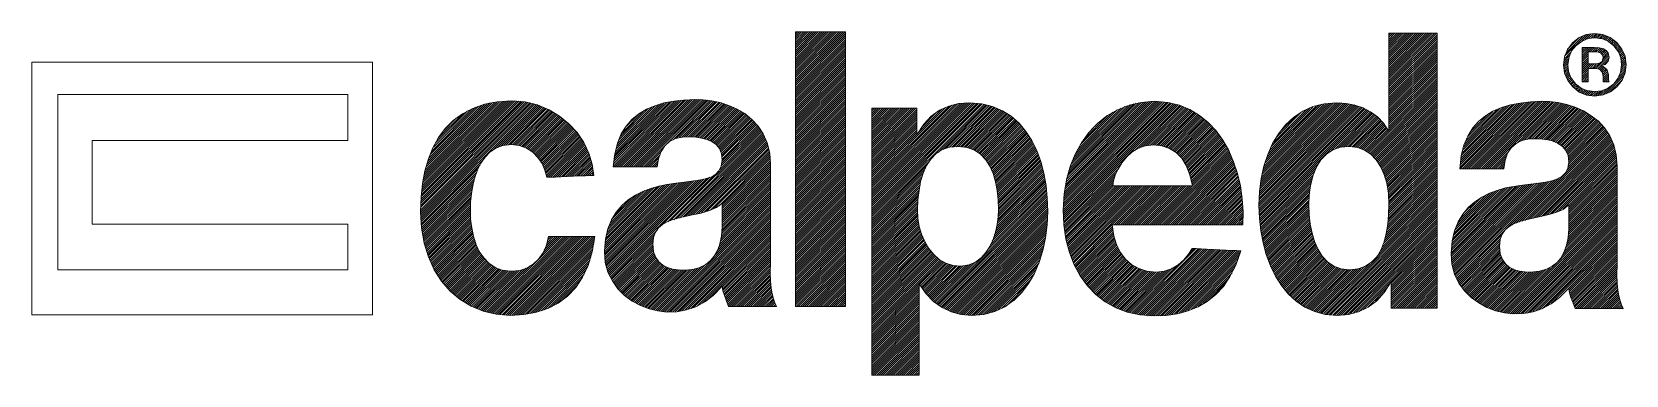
# Model space of a CAD drawing. Header units: millimetres. Extents: x 204 to 313, y 170 to 193.
import ezdxf

# ---------------------------------------------------------------- set-up
doc = ezdxf.new("R2010")
doc.units = ezdxf.units.MM
doc.linetypes.add('HIDDEN2', pattern=[4.7625, 3.175, -1.5875])
doc.layers.get('0').update_dxf_attribs({"color": 117, "linetype": 'HIDDEN2', "lineweight": 0})
for name, color, linetype, lineweight in [('1', 117, 'HIDDEN2', 0), ('Livello 1', 7, 'Continuous', 0), ('Livello 2', 7, 'Continuous', 0)]:
    doc.layers.add(name, color=color, linetype=linetype, lineweight=lineweight)

msp = doc.modelspace()

# ---------------------------------------------------------------- linework, layer by layer
at = {"color": 0, "linetype": 'Continuous'}
for p, q in [((203.97, 191.3), (203.97, 174.05)), ((203.97, 191.3), (227.22, 191.3)), ((227.22, 174.05), (227.22, 191.3)), ((205.74, 189.09), (225.54, 189.09)), ((205.74, 177.11), (205.74, 189.09)), ((225.54, 189.09), (225.54, 185.96)), ((225.54, 185.96), (208.08, 185.96)), ((208.08, 185.96), (208.08, 180.24)), ((208.08, 180.24), (225.54, 180.24)), ((225.54, 180.24), (225.54, 177.11)), ((225.54, 177.11), (205.74, 177.11)), ((203.97, 174.05), (227.22, 174.05))]:
    msp.add_line(p, q, dxfattribs=at)
at = {"layer": '1', "color": 0, "linetype": 'Continuous', "lineweight": 0}
for p, q in [((256.09, 193.24), (256.22, 193.37)), ((256.09, 193.1), (256.36, 193.37)), ((256.09, 192.96), (256.5, 193.37)), ((256.09, 192.82), (256.64, 193.37)), ((256.09, 192.68), (256.79, 193.37)), ((256.09, 192.53), (256.93, 193.37)), ((256.09, 192.39), (257.07, 193.37)), ((256.09, 192.25), (257.21, 193.37)), ((256.09, 192.11), (257.35, 193.37)), ((256.09, 191.97), (257.49, 193.37)), ((256.09, 191.83), (257.63, 193.37)), ((256.09, 191.69), (257.78, 193.37)), ((256.09, 191.54), (257.92, 193.37)), ((256.09, 191.4), (258.06, 193.37)), ((256.09, 191.26), (258.2, 193.37)), ((256.09, 191.12), (258.34, 193.37)), ((256.09, 190.98), (258.48, 193.37)), ((256.09, 190.84), (258.62, 193.37)), ((256.09, 190.7), (258.77, 193.37)), ((256.09, 190.55), (258.91, 193.37)), ((256.09, 190.41), (259.05, 193.37)), ((256.09, 190.27), (259.19, 193.37)), ((256.09, 190.13), (259.33, 193.37)), ((256.09, 189.99), (259.47, 193.37)), ((256.09, 189.85), (259.5, 193.26)), ((256.09, 189.71), (259.5, 193.12)), ((256.09, 189.56), (259.5, 192.98)), ((256.09, 189.42), (259.5, 192.84)), ((256.09, 189.28), (259.5, 192.7)), ((296.58, 193.15), (296.71, 193.28)), ((296.58, 193.01), (296.85, 193.28)), ((296.58, 192.86), (296.99, 193.28)), ((296.58, 192.72), (297.13, 193.28)), ((296.58, 192.58), (297.27, 193.28)), ((296.58, 192.44), (297.42, 193.28)), ((296.58, 192.3), (297.56, 193.28)), ((296.58, 192.16), (297.7, 193.28)), ((296.58, 192.02), (297.84, 193.28)), ((296.58, 191.87), (297.98, 193.28)), ((296.58, 191.73), (298.12, 193.28)), ((296.58, 191.59), (298.26, 193.28)), ((296.58, 191.45), (298.41, 193.28)), ((296.58, 191.31), (298.55, 193.28)), ((296.58, 191.17), (298.69, 193.28)), ((296.58, 191.03), (298.83, 193.28)), ((296.58, 190.88), (298.97, 193.28)), ((296.58, 190.74), (299.11, 193.28)), ((296.58, 190.6), (299.25, 193.28)), ((296.58, 190.46), (299.4, 193.28)), ((296.58, 190.32), (299.54, 193.28)), ((296.58, 190.18), (299.68, 193.28)), ((296.58, 190.04), (299.82, 193.28)), ((296.58, 189.89), (299.86, 193.17)), ((296.58, 189.75), (299.86, 193.03)), ((296.58, 189.61), (299.86, 192.89)), ((296.58, 189.47), (299.86, 192.75)), ((296.58, 189.33), (299.86, 192.61)), ((308.57, 191.71), (310.06, 193.19)), ((308.67, 191.94), (309.82, 193.09)), ((308.77, 192.19), (309.57, 192.99)), ((309.77, 192.76), (310.22, 193.21)), ((310, 192.85), (310.38, 193.23)), ((310.21, 192.92), (310.54, 193.25)), ((310.37, 192.94), (310.69, 193.25)), ((310.53, 192.96), (310.81, 193.24)), ((310.68, 192.96), (310.94, 193.22)), ((310.8, 192.94), (311.07, 193.21)), ((310.93, 192.93), (311.19, 193.19)), ((311.05, 192.91), (311.29, 193.15)), ((311.17, 192.89), (311.39, 193.11)), ((311.27, 192.85), (311.49, 193.07)), ((311.37, 192.8), (311.59, 193.03)), ((311.47, 192.76), (311.69, 192.98)), ((311.56, 192.72), (311.77, 192.92)), ((311.64, 192.65), (311.85, 192.86)), ((311.72, 192.59), (311.93, 192.8)), ((311.8, 192.53), (312.01, 192.74)), ((311.88, 192.47), (312.09, 192.68)), ((311.95, 192.4), (312.16, 192.61)), ((256.09, 189.14), (259.5, 192.55)), ((256.09, 189), (259.5, 192.41)), ((256.09, 188.86), (259.5, 192.27)), ((256.09, 188.72), (259.5, 192.13)), ((256.09, 188.57), (259.5, 191.99)), ((256.09, 188.43), (259.5, 191.85)), ((256.09, 188.29), (259.5, 191.71)), ((256.09, 188.15), (259.5, 191.56)), ((296.58, 189.19), (299.86, 192.47)), ((296.58, 189.05), (299.86, 192.33)), ((296.58, 188.9), (299.86, 192.18)), ((296.58, 188.76), (299.86, 192.04)), ((296.58, 188.62), (299.86, 191.9)), ((296.58, 188.48), (299.86, 191.76)), ((296.58, 188.34), (299.86, 191.62)), ((308.51, 191.22), (308.85, 191.56)), ((308.53, 191.38), (308.91, 191.75)), ((308.55, 191.54), (309.02, 192.01)), ((309.77, 192.19), (309.88, 192.31)), ((309.77, 192.05), (310.03, 192.31)), ((309.77, 191.91), (310.17, 192.31)), ((309.77, 191.77), (310.31, 192.31)), ((309.77, 191.63), (310.45, 192.31)), ((309.77, 191.49), (310.18, 191.9)), ((309.77, 191.34), (310.18, 191.76)), ((309.77, 191.2), (310.18, 191.61)), ((310.3, 192.01), (310.59, 192.31)), ((310.44, 192.01), (310.73, 192.3)), ((310.58, 192.01), (310.86, 192.3)), ((310.7, 190.87), (311.57, 191.74)), ((310.71, 192), (310.99, 192.28)), ((310.83, 191.99), (311.1, 192.25)), ((310.95, 191.96), (311.22, 192.23)), ((311.03, 191.06), (311.59, 191.61)), ((311.05, 191.92), (311.31, 192.18)), ((311.11, 191.84), (311.39, 192.12)), ((311.16, 191.46), (311.55, 191.86)), ((311.17, 191.76), (311.46, 192.05)), ((311.19, 191.63), (311.52, 191.97)), ((312.01, 192.32), (312.23, 192.53)), ((312.07, 192.24), (312.29, 192.45)), ((312.13, 192.15), (312.35, 192.37)), ((312.19, 192.07), (312.41, 192.29)), ((312.25, 191.99), (312.48, 192.21)), ((312.29, 191.89), (312.52, 192.12)), ((312.33, 191.79), (312.56, 192.02)), ((312.37, 191.69), (312.6, 191.92)), ((312.41, 191.58), (312.65, 191.82)), ((312.43, 191.46), (312.69, 191.72)), ((312.44, 191.33), (312.71, 191.6)), ((256.09, 188.01), (259.5, 191.42)), ((256.09, 187.87), (259.5, 191.28)), ((256.09, 187.73), (259.5, 191.14)), ((256.09, 187.58), (259.5, 191)), ((256.09, 187.44), (259.5, 190.86)), ((256.09, 187.3), (259.5, 190.72)), ((256.09, 187.16), (259.5, 190.57)), ((256.09, 187.02), (259.5, 190.43)), ((296.58, 188.2), (299.86, 191.48)), ((296.58, 188.06), (299.86, 191.34)), ((296.58, 187.91), (299.86, 191.19)), ((296.58, 187.77), (299.86, 191.05)), ((296.58, 187.63), (299.86, 190.91)), ((296.58, 187.49), (299.86, 190.77)), ((296.58, 187.35), (299.86, 190.63)), ((296.58, 187.21), (299.86, 190.49)), ((308.51, 191.07), (308.83, 191.4)), ((308.52, 190.95), (308.81, 191.23)), ((308.54, 190.82), (308.8, 191.08)), ((308.55, 190.7), (308.81, 190.95)), ((308.57, 190.57), (308.83, 190.83)), ((308.61, 190.47), (308.84, 190.7)), ((308.65, 190.37), (308.88, 190.59)), ((308.69, 190.27), (308.91, 190.49)), ((309.77, 191.06), (310.18, 191.47)), ((309.77, 190.92), (310.18, 191.33)), ((309.77, 190.78), (310.18, 191.19)), ((309.77, 190.64), (310.31, 191.18)), ((309.77, 190.5), (310.45, 191.18)), ((309.77, 190.35), (310.18, 190.77)), ((309.77, 190.21), (310.18, 190.62)), ((309.77, 190.07), (310.18, 190.48)), ((310.3, 190.88), (310.59, 191.18)), ((310.44, 190.88), (310.75, 191.19)), ((310.57, 190.88), (310.92, 191.22)), ((310.83, 190.86), (311.03, 191.05)), ((310.94, 190.82), (311.14, 191.02)), ((311.02, 190.76), (311.24, 190.98)), ((311.08, 190.68), (311.32, 190.91)), ((311.14, 190.6), (311.4, 190.85)), ((311.16, 189.06), (312.7, 190.6)), ((311.17, 190.49), (311.46, 190.77)), ((311.19, 190.36), (311.5, 190.67)), ((311.19, 190.22), (311.53, 190.56)), ((311.19, 190.08), (311.56, 190.45)), ((311.24, 191.12), (311.56, 191.44)), ((312.26, 190.3), (312.72, 190.76)), ((312.37, 190.55), (312.74, 190.92)), ((312.41, 190.73), (312.76, 191.08)), ((312.43, 190.9), (312.75, 191.22)), ((312.45, 191.06), (312.74, 191.35)), ((312.46, 191.2), (312.72, 191.47)), ((256.09, 186.88), (259.5, 190.29)), ((256.09, 186.74), (259.5, 190.15)), ((256.09, 186.59), (259.5, 190.01)), ((256.09, 186.45), (259.5, 189.87)), ((256.09, 186.31), (259.5, 189.73)), ((256.09, 186.17), (259.5, 189.58)), ((256.09, 186.03), (259.5, 189.44)), ((295.19, 185.11), (299.86, 189.78)), ((295.27, 185.05), (299.86, 189.64)), ((295.34, 184.98), (299.86, 189.5)), ((295.41, 184.91), (299.86, 189.36)), ((296.58, 187.07), (299.86, 190.35)), ((296.58, 186.92), (299.86, 190.2)), ((296.58, 186.78), (299.86, 190.06)), ((296.58, 186.64), (299.86, 189.92)), ((308.73, 190.17), (308.95, 190.39)), ((308.77, 190.07), (308.99, 190.29)), ((308.83, 189.99), (309.05, 190.2)), ((308.9, 189.91), (309.11, 190.12)), ((308.96, 189.83), (309.17, 190.04)), ((309.02, 189.75), (309.23, 189.96)), ((309.08, 189.67), (309.29, 189.88)), ((309.15, 189.6), (309.36, 189.8)), ((309.23, 189.53), (309.44, 189.74)), ((309.31, 189.47), (309.51, 189.68)), ((309.39, 189.41), (309.59, 189.61)), ((309.47, 189.35), (309.67, 189.55)), ((309.55, 189.29), (309.77, 189.5)), ((309.64, 189.24), (309.86, 189.46)), ((309.74, 189.2), (309.96, 189.42)), ((309.81, 189.97), (310.18, 190.34)), ((309.84, 189.16), (310.06, 189.38)), ((309.94, 189.11), (310.18, 189.35)), ((309.95, 189.97), (310.18, 190.2)), ((310.04, 189.07), (310.3, 189.33)), ((310.09, 189.97), (310.18, 190.06)), ((310.16, 189.05), (310.43, 189.32)), ((310.54, 189), (310.85, 189.31)), ((310.68, 189), (311.01, 189.33)), ((310.84, 189.02), (311.21, 189.39)), ((311, 189.04), (311.44, 189.48)), ((311.22, 189.97), (311.56, 190.31)), ((311.36, 189.97), (311.56, 190.17)), ((311.38, 189.14), (312.61, 190.37)), ((311.5, 189.97), (311.58, 190.04)), ((311.63, 189.25), (312.52, 190.13)), ((230.49, 181.37), (237.69, 188.57)), ((230.5, 181.52), (237.57, 188.59)), ((230.5, 181.23), (237.82, 188.55)), ((230.5, 181.09), (237.94, 188.53)), ((230.51, 181.67), (237.45, 188.61)), ((230.51, 180.95), (238.05, 188.5)), ((230.51, 180.82), (238.16, 188.47)), ((230.51, 180.68), (238.27, 188.43)), ((230.52, 181.82), (237.33, 188.62)), ((230.52, 180.54), (238.38, 188.4)), ((230.53, 181.97), (237.2, 188.64)), ((230.54, 182.12), (237.07, 188.65)), ((230.55, 182.27), (236.93, 188.66)), ((230.56, 182.42), (236.8, 188.66)), ((230.58, 182.58), (236.66, 188.66)), ((230.6, 182.75), (236.51, 188.66)), ((230.62, 182.91), (236.36, 188.65)), ((230.65, 183.08), (236.21, 188.64)), ((230.67, 183.24), (236.05, 188.62)), ((230.69, 183.41), (235.89, 188.6)), ((230.73, 183.59), (235.73, 188.58)), ((230.78, 183.77), (235.56, 188.56)), ((230.82, 183.96), (235.4, 188.54)), ((230.87, 184.15), (235.24, 188.52)), ((230.92, 184.33), (235.04, 188.46)), ((230.99, 184.55), (234.85, 188.41)), ((231.07, 184.77), (234.65, 188.35)), ((231.15, 184.99), (234.45, 188.3)), ((235.4, 185.28), (238.49, 188.37)), ((235.74, 185.48), (238.6, 188.34)), ((235.96, 185.56), (238.7, 188.3)), ((236.16, 185.62), (238.8, 188.26)), ((243.65, 184.2), (248.14, 188.68)), ((243.66, 184.35), (247.98, 188.67)), ((243.67, 184.51), (247.82, 188.65)), ((243.69, 184.67), (247.64, 188.62)), ((243.71, 184.83), (247.47, 188.58)), ((243.74, 184.15), (248.29, 188.7)), ((243.74, 185), (247.29, 188.55)), ((243.79, 185.19), (247.11, 188.51)), ((243.84, 185.38), (246.93, 188.47)), ((243.88, 184.15), (248.45, 188.71)), ((243.89, 185.57), (246.72, 188.4)), ((243.94, 185.76), (246.5, 188.32)), ((244.01, 185.97), (246.29, 188.25)), ((244.03, 184.15), (248.6, 188.73)), ((244.17, 184.15), (248.76, 188.74)), ((244.31, 184.15), (248.91, 188.75)), ((244.45, 184.15), (249.05, 188.75)), ((244.59, 184.15), (249.2, 188.76)), ((244.73, 184.15), (249.34, 188.76)), ((244.87, 184.15), (249.48, 188.76)), ((245.02, 184.15), (249.62, 188.75)), ((245.16, 184.15), (249.75, 188.74)), ((245.3, 184.15), (249.87, 188.72)), ((245.44, 184.15), (250, 188.71)), ((245.58, 184.15), (250.13, 188.7)), ((247.28, 185.71), (250.25, 188.68)), ((247.73, 186.01), (250.38, 188.67)), ((247.94, 186.09), (250.5, 188.64)), ((248.14, 186.15), (250.61, 188.61)), ((248.31, 186.17), (250.72, 188.59)), ((248.48, 186.2), (250.84, 188.56)), ((248.62, 186.2), (250.95, 188.53)), ((248.77, 186.21), (251.07, 188.5)), ((248.91, 186.21), (251.18, 188.47)), ((249.05, 186.2), (251.28, 188.43)), ((249.18, 186.19), (251.38, 188.4)), ((249.3, 186.18), (251.48, 188.36)), ((249.42, 186.15), (251.59, 188.32)), ((249.54, 186.13), (251.69, 188.28)), ((249.66, 186.11), (251.79, 188.24)), ((256.09, 185.89), (259.5, 189.3)), ((256.09, 185.75), (259.5, 189.16)), ((256.09, 185.6), (259.5, 189.02)), ((256.09, 185.46), (259.5, 188.88)), ((256.09, 185.32), (259.5, 188.74)), ((256.09, 185.18), (259.5, 188.59)), ((256.09, 185.04), (259.5, 188.45)), ((256.09, 184.9), (259.5, 188.31)), ((261.28, 181.89), (267.92, 188.53)), ((261.28, 182.03), (267.77, 188.52)), ((261.28, 181.75), (268.05, 188.52)), ((261.28, 182.17), (267.62, 188.51)), ((261.28, 181.6), (268.18, 188.51)), ((261.28, 181.46), (268.32, 188.5)), ((261.28, 182.31), (267.46, 188.49)), ((261.28, 181.32), (268.45, 188.49)), ((261.28, 182.45), (267.31, 188.48)), ((261.28, 181.18), (268.58, 188.48)), ((261.28, 181.04), (268.71, 188.47)), ((261.28, 182.59), (267.14, 188.46)), ((261.28, 180.9), (268.83, 188.45)), ((261.28, 180.76), (268.95, 188.42)), ((261.28, 182.74), (266.95, 188.41)), ((261.28, 182.88), (266.76, 188.36)), ((261.28, 183.02), (266.57, 188.31)), ((265.81, 185.14), (269.06, 188.4)), ((266.15, 185.35), (269.17, 188.37)), ((266.36, 185.42), (269.29, 188.34)), ((266.58, 185.49), (269.4, 188.31)), ((266.74, 185.51), (269.51, 188.28)), ((266.89, 185.52), (269.62, 188.24)), ((274.36, 181.53), (281.39, 188.56)), ((274.36, 181.39), (281.51, 188.55)), ((274.36, 181.25), (281.64, 188.53)), ((274.36, 181.11), (281.75, 188.5)), ((274.36, 180.97), (281.86, 188.47)), ((274.36, 180.83), (281.97, 188.44)), ((274.37, 181.68), (281.26, 188.57)), ((274.37, 180.69), (282.09, 188.41)), ((274.38, 181.84), (281.13, 188.59)), ((274.38, 180.56), (282.2, 188.38)), ((274.39, 181.99), (281, 188.6)), ((274.4, 182.14), (280.87, 188.61)), ((274.42, 182.3), (280.74, 188.62)), ((274.43, 182.45), (280.6, 188.62)), ((274.46, 182.62), (280.45, 188.61)), ((274.49, 182.79), (280.3, 188.61)), ((274.52, 182.96), (280.16, 188.61)), ((274.55, 183.14), (280.01, 188.6)), ((274.58, 183.31), (279.85, 188.58)), ((274.63, 183.51), (279.68, 188.55)), ((274.69, 183.7), (279.51, 188.52)), ((274.74, 183.89), (279.34, 188.5)), ((274.8, 184.09), (279.16, 188.45)), ((274.88, 184.32), (278.96, 188.39)), ((274.97, 184.54), (278.75, 188.33)), ((275.05, 184.77), (278.55, 188.27)), ((279.24, 185.28), (282.31, 188.35)), ((279.54, 185.44), (282.41, 188.32)), ((279.77, 185.53), (282.51, 188.27)), ((279.97, 185.59), (282.61, 188.23)), ((287.72, 181.46), (294.53, 188.27)), ((287.72, 181.31), (294.63, 188.23)), ((287.73, 181.9), (294.22, 188.38)), ((287.73, 181.75), (294.32, 188.34)), ((287.73, 181.61), (294.42, 188.3)), ((287.74, 182.33), (293.85, 188.44)), ((287.74, 182.19), (293.97, 188.42)), ((287.74, 182.04), (294.1, 188.4)), ((287.76, 182.49), (293.73, 188.46)), ((287.78, 182.65), (293.61, 188.48)), ((287.8, 182.81), (293.49, 188.5)), ((287.82, 182.98), (293.36, 188.52)), ((287.84, 183.14), (293.23, 188.53)), ((287.86, 183.3), (293.09, 188.53)), ((287.89, 183.46), (292.95, 188.53)), ((287.93, 183.65), (292.8, 188.52)), ((287.98, 183.84), (292.64, 188.5)), ((288.02, 184.02), (292.48, 188.48)), ((288.07, 184.21), (292.32, 188.46)), ((288.11, 184.4), (292.16, 188.44)), ((288.18, 184.6), (292, 188.43)), ((288.26, 184.83), (291.82, 188.39)), ((288.35, 185.06), (291.61, 188.31)), ((288.43, 185.28), (291.39, 188.24)), ((295.49, 184.84), (299.86, 189.21)), ((295.56, 184.77), (299.86, 189.07)), ((295.63, 184.7), (299.86, 188.93)), ((295.7, 184.63), (299.86, 188.79)), ((295.76, 184.55), (299.86, 188.65)), ((295.81, 184.46), (299.86, 188.51)), ((295.86, 184.37), (299.86, 188.37)), ((295.92, 184.28), (299.86, 188.22)), ((301.43, 184.13), (305.84, 188.55)), ((301.44, 184.29), (305.68, 188.53)), ((301.45, 184.02), (305.99, 188.56)), ((301.46, 184.45), (305.51, 188.5)), ((301.48, 184.61), (305.34, 188.47)), ((301.5, 184.77), (305.16, 188.43)), ((301.54, 184.95), (304.98, 188.4)), ((301.59, 184.02), (306.15, 188.57)), ((301.59, 185.14), (304.81, 188.36)), ((301.64, 185.33), (304.61, 188.3)), ((301.68, 185.52), (304.39, 188.23)), ((301.73, 184.02), (306.31, 188.59)), ((301.88, 184.02), (306.46, 188.6)), ((302.02, 184.02), (306.61, 188.61)), ((302.16, 184.02), (306.76, 188.62)), ((302.3, 184.02), (306.91, 188.62)), ((302.44, 184.02), (307.05, 188.63)), ((302.58, 184.02), (307.19, 188.62)), ((302.72, 184.02), (307.33, 188.62)), ((302.87, 184.02), (307.46, 188.61)), ((303.01, 184.02), (307.59, 188.6)), ((303.15, 184.02), (307.72, 188.58)), ((303.29, 184.02), (307.84, 188.57)), ((303.43, 184.02), (307.97, 188.56)), ((305.35, 185.8), (308.1, 188.54)), ((305.62, 185.93), (308.22, 188.52)), ((305.83, 186), (308.33, 188.49)), ((306.01, 186.03), (308.45, 188.47)), ((306.18, 186.06), (308.56, 188.44)), ((306.33, 186.07), (308.67, 188.41)), ((306.48, 186.07), (308.79, 188.39)), ((306.62, 186.08), (308.9, 188.36)), ((306.76, 186.07), (309.01, 188.32)), ((306.89, 186.06), (309.11, 188.28)), ((307.02, 186.05), (309.21, 188.24)), ((310.29, 189.03), (310.55, 189.3)), ((310.41, 189.02), (310.69, 189.3)), ((231.23, 185.21), (234.24, 188.22)), ((231.37, 185.49), (233.97, 188.1)), ((231.52, 185.79), (233.7, 187.97)), ((231.68, 186.09), (233.39, 187.8)), ((232.06, 186.61), (232.92, 187.47)), ((236.32, 185.64), (238.9, 188.21)), ((236.49, 185.66), (238.99, 188.17)), ((236.64, 185.68), (239.09, 188.13)), ((236.78, 185.67), (239.19, 188.08)), ((236.91, 185.66), (239.29, 188.04)), ((237.04, 185.65), (239.38, 187.99)), ((237.15, 185.62), (239.47, 187.94)), ((237.26, 185.59), (239.55, 187.88)), ((237.37, 185.55), (239.64, 187.83)), ((237.48, 185.52), (239.73, 187.77)), ((237.59, 185.49), (239.82, 187.72)), ((237.68, 185.44), (239.91, 187.67)), ((237.77, 185.39), (239.99, 187.61)), ((237.86, 185.34), (240.07, 187.55)), ((237.94, 185.28), (240.15, 187.48)), ((238.03, 185.23), (240.22, 187.42)), ((238.12, 185.17), (240.3, 187.36)), ((238.19, 185.11), (240.38, 187.29)), ((238.26, 185.03), (240.46, 187.23)), ((238.33, 184.96), (240.54, 187.17)), ((244.14, 186.24), (246.03, 188.13)), ((244.27, 186.51), (245.72, 187.97)), ((244.54, 186.93), (245.35, 187.73)), ((249.79, 186.09), (251.89, 188.2)), ((249.9, 186.06), (251.98, 188.15)), ((250, 186.02), (252.07, 188.1)), ((250.1, 185.98), (252.16, 188.05)), ((250.2, 185.94), (252.25, 188)), ((250.3, 185.9), (252.34, 187.94)), ((250.4, 185.86), (252.43, 187.89)), ((250.49, 185.8), (252.52, 187.84)), ((250.57, 185.74), (252.61, 187.79)), ((250.65, 185.68), (252.69, 187.73)), ((250.72, 185.61), (252.77, 187.66)), ((250.78, 185.53), (252.85, 187.6)), ((250.85, 185.46), (252.92, 187.53)), ((250.9, 185.37), (253, 187.47)), ((250.95, 185.27), (253.08, 187.4)), ((250.99, 185.18), (253.15, 187.34)), ((251.03, 185.07), (253.23, 187.28)), ((251.05, 184.95), (253.3, 187.2)), ((256.09, 184.76), (259.5, 188.17)), ((256.09, 184.61), (259.5, 188.03)), ((256.09, 184.47), (259.5, 187.89)), ((256.09, 184.33), (259.5, 187.75)), ((256.09, 184.19), (259.5, 187.6)), ((256.09, 184.05), (259.5, 187.46)), ((256.09, 183.91), (259.5, 187.32)), ((256.09, 183.77), (259.5, 187.18)), ((261.28, 183.16), (266.32, 188.21)), ((261.28, 188.11), (261.33, 188.16)), ((261.28, 187.97), (261.47, 188.16)), ((261.28, 187.83), (261.61, 188.16)), ((261.28, 187.69), (261.75, 188.16)), ((261.28, 187.54), (261.89, 188.16)), ((261.28, 187.4), (262.03, 188.16)), ((261.28, 187.26), (262.17, 188.16)), ((261.28, 187.12), (262.32, 188.16)), ((261.28, 186.98), (262.46, 188.16)), ((261.28, 186.84), (262.6, 188.16)), ((261.28, 186.7), (262.74, 188.16)), ((261.28, 186.55), (262.88, 188.16)), ((261.28, 186.41), (263.02, 188.16)), ((261.28, 186.27), (263.16, 188.16)), ((261.28, 186.13), (263.31, 188.16)), ((261.28, 185.99), (263.45, 188.16)), ((261.28, 185.85), (263.59, 188.16)), ((261.28, 185.71), (263.73, 188.16)), ((261.28, 185.56), (263.87, 188.16)), ((261.28, 185.42), (264.01, 188.16)), ((261.28, 185.28), (264.15, 188.16)), ((261.28, 185.14), (264.3, 188.16)), ((261.28, 185), (264.36, 188.08)), ((261.28, 184.86), (264.36, 187.94)), ((261.28, 184.72), (264.36, 187.8)), ((261.28, 184.57), (264.36, 187.66)), ((261.28, 184.43), (264.36, 187.52)), ((261.28, 184.29), (264.36, 187.38)), ((261.28, 184.15), (264.36, 187.23)), ((264.47, 186.49), (266.06, 188.09)), ((264.72, 186.89), (265.69, 187.86)), ((267.05, 185.53), (269.71, 188.2)), ((267.2, 185.55), (269.81, 188.16)), ((267.33, 185.53), (269.91, 188.12)), ((267.45, 185.52), (270.01, 188.07)), ((267.58, 185.5), (270.11, 188.03)), ((267.71, 185.49), (270.21, 187.99)), ((267.82, 185.46), (270.29, 187.93)), ((267.93, 185.43), (270.38, 187.88)), ((268.03, 185.39), (270.47, 187.82)), ((268.13, 185.35), (270.55, 187.77)), ((268.24, 185.31), (270.64, 187.71)), ((268.33, 185.26), (270.73, 187.66)), ((268.42, 185.21), (270.81, 187.6)), ((268.5, 185.15), (270.89, 187.53)), ((268.59, 185.09), (270.96, 187.47)), ((268.67, 185.04), (271.04, 187.4)), ((268.75, 184.97), (271.11, 187.33)), ((268.82, 184.9), (271.18, 187.27)), ((268.89, 184.83), (271.26, 187.2)), ((268.96, 184.76), (271.33, 187.14)), ((275.19, 185.05), (278.3, 188.16)), ((275.32, 185.32), (278.04, 188.04)), ((275.51, 185.66), (277.74, 187.88)), ((275.75, 186.03), (277.37, 187.66)), ((276.27, 186.7), (276.76, 187.19)), ((280.13, 185.61), (282.71, 188.19)), ((280.29, 185.62), (282.81, 188.14)), ((280.45, 185.64), (282.91, 188.1)), ((280.59, 185.64), (283.01, 188.06)), ((280.71, 185.62), (283.1, 188.01)), ((280.84, 185.61), (283.19, 187.96)), ((280.97, 185.6), (283.28, 187.9)), ((281.08, 185.57), (283.36, 187.85)), ((281.19, 185.54), (283.45, 187.8)), ((281.3, 185.51), (283.54, 187.74)), ((281.41, 185.48), (283.62, 187.69)), ((281.52, 185.44), (283.71, 187.63)), ((281.61, 185.39), (283.79, 187.57)), ((281.7, 185.34), (283.87, 187.5)), ((281.8, 185.29), (283.94, 187.44)), ((281.89, 185.25), (284.02, 187.38)), ((281.97, 185.18), (284.1, 187.31)), ((282.05, 185.12), (284.17, 187.25)), ((282.13, 185.06), (284.25, 187.18)), ((287.72, 181.18), (294.73, 188.19)), ((287.73, 181.04), (294.84, 188.15)), ((287.74, 180.91), (294.94, 188.11)), ((287.75, 180.78), (295.04, 188.07)), ((287.76, 180.65), (295.12, 188.01)), ((287.77, 180.52), (295.21, 187.96)), ((288.55, 185.54), (291.18, 188.17)), ((288.72, 185.85), (290.95, 188.08)), ((288.89, 186.16), (290.6, 187.88)), ((289.24, 186.66), (290.26, 187.67)), ((292.65, 185.26), (295.29, 187.9)), ((292.93, 185.39), (295.38, 187.85)), ((293.13, 185.45), (295.46, 187.79)), ((293.32, 185.5), (295.55, 187.73)), ((293.48, 185.52), (295.64, 187.68)), ((293.64, 185.54), (295.72, 187.62)), ((293.79, 185.54), (295.79, 187.55)), ((293.92, 185.54), (295.86, 187.48)), ((294.06, 185.53), (295.93, 187.4)), ((294.18, 185.52), (296, 187.33)), ((294.3, 185.5), (296.06, 187.26)), ((294.42, 185.47), (296.13, 187.18)), ((295.97, 184.2), (299.86, 188.08)), ((296.03, 184.11), (299.86, 187.94)), ((296.08, 184.02), (299.86, 187.8)), ((296.13, 183.93), (299.86, 187.66)), ((296.16, 183.82), (299.86, 187.52)), ((296.2, 183.72), (299.86, 187.38)), ((296.24, 183.61), (299.86, 187.23)), ((301.73, 185.71), (304.18, 188.16)), ((301.84, 185.96), (303.96, 188.08)), ((301.97, 186.23), (303.66, 187.93)), ((302.1, 186.51), (303.36, 187.76)), ((302.55, 187.09), (302.74, 187.29)), ((307.14, 186.03), (309.31, 188.2)), ((307.26, 186.01), (309.42, 188.16)), ((307.38, 185.99), (309.52, 188.13)), ((307.5, 185.97), (309.62, 188.09)), ((307.62, 185.95), (309.72, 188.04)), ((307.72, 185.91), (309.81, 187.99)), ((307.82, 185.87), (309.9, 187.94)), ((307.92, 185.82), (309.99, 187.89)), ((308.03, 185.78), (310.08, 187.84)), ((308.13, 185.74), (310.17, 187.78)), ((308.22, 185.7), (310.26, 187.73)), ((308.3, 185.64), (310.35, 187.68)), ((308.38, 185.58), (310.43, 187.62)), ((308.46, 185.52), (310.51, 187.56)), ((308.53, 185.44), (310.58, 187.49)), ((308.59, 185.36), (310.66, 187.43)), ((308.66, 185.28), (310.74, 187.37)), ((308.7, 185.19), (310.82, 187.3)), ((308.74, 185.09), (310.89, 187.24)), ((308.79, 184.99), (310.97, 187.17)), ((238.4, 184.89), (240.61, 187.09)), ((238.47, 184.82), (240.68, 187.02)), ((238.54, 184.75), (240.75, 186.95)), ((238.6, 184.66), (240.82, 186.88)), ((238.65, 184.57), (240.89, 186.81)), ((238.7, 184.49), (240.96, 186.74)), ((238.76, 184.4), (241.02, 186.66)), ((238.81, 184.31), (241.08, 186.58)), ((238.86, 184.22), (241.15, 186.5)), ((238.9, 184.12), (241.21, 186.42)), ((238.94, 184.01), (241.27, 186.34)), ((238.98, 183.91), (241.33, 186.26)), ((239.01, 183.8), (241.39, 186.18)), ((239.05, 183.7), (241.45, 186.1)), ((247.56, 180.48), (253.73, 186.65)), ((247.77, 180.54), (253.79, 186.56)), ((247.97, 180.6), (253.83, 186.46)), ((248.17, 180.66), (253.88, 186.37)), ((248.38, 180.72), (253.92, 186.27)), ((248.56, 180.77), (253.97, 186.18)), ((248.74, 180.81), (254.02, 186.08)), ((250.89, 183.94), (253.67, 186.73)), ((250.99, 184.19), (253.61, 186.8)), ((251.04, 184.38), (253.55, 186.88)), ((251.06, 184.83), (253.36, 187.12)), ((251.06, 184.54), (253.48, 186.96)), ((251.08, 184.69), (253.42, 187.04)), ((256.09, 183.62), (259.5, 187.04)), ((256.09, 183.48), (259.5, 186.9)), ((256.09, 183.34), (259.5, 186.76)), ((256.09, 183.2), (259.5, 186.61)), ((256.09, 183.06), (259.5, 186.47)), ((256.09, 182.92), (259.5, 186.33)), ((256.09, 182.78), (259.5, 186.19)), ((256.09, 182.63), (259.5, 186.05)), ((261.28, 184.01), (264.36, 187.09)), ((261.28, 183.87), (264.36, 186.95)), ((261.28, 183.73), (264.36, 186.81)), ((261.28, 183.58), (264.36, 186.67)), ((261.28, 183.44), (264.36, 186.53)), ((261.28, 183.3), (264.38, 186.4)), ((269.02, 184.68), (271.4, 187.06)), ((269.09, 184.6), (271.46, 186.98)), ((269.14, 184.52), (271.53, 186.9)), ((269.2, 184.43), (271.59, 186.83)), ((269.25, 184.34), (271.66, 186.75)), ((269.31, 184.26), (271.72, 186.67)), ((269.36, 184.17), (271.79, 186.6)), ((269.4, 184.07), (271.84, 186.51)), ((269.44, 183.97), (271.9, 186.43)), ((269.49, 183.87), (271.96, 186.34)), ((269.53, 183.77), (272.01, 186.26)), ((269.57, 183.67), (272.07, 186.17)), ((269.6, 183.56), (272.12, 186.08)), ((282.2, 184.99), (284.32, 187.11)), ((282.28, 184.93), (284.39, 187.04)), ((282.34, 184.85), (284.46, 186.97)), ((282.4, 184.77), (284.53, 186.89)), ((282.47, 184.69), (284.59, 186.82)), ((282.53, 184.61), (284.66, 186.74)), ((282.59, 184.53), (284.73, 186.67)), ((282.64, 184.44), (284.8, 186.6)), ((282.69, 184.35), (284.86, 186.52)), ((282.74, 184.25), (284.92, 186.43)), ((282.79, 184.16), (284.98, 186.35)), ((282.83, 184.07), (285.03, 186.27)), ((282.87, 183.96), (285.09, 186.19)), ((282.91, 183.86), (285.15, 186.1)), ((294.53, 185.44), (296.2, 187.11)), ((294.64, 185.4), (296.27, 187.04)), ((294.74, 185.37), (296.33, 186.96)), ((294.84, 185.33), (296.39, 186.87)), ((294.93, 185.28), (296.44, 186.79)), ((295.02, 185.23), (296.5, 186.7)), ((295.11, 185.17), (296.55, 186.61)), ((296.27, 183.51), (299.86, 187.09)), ((296.31, 183.4), (299.86, 186.95)), ((296.35, 183.3), (299.86, 186.81)), ((296.38, 183.19), (299.86, 186.67)), ((296.41, 183.08), (299.86, 186.53)), ((296.43, 182.96), (299.86, 186.39)), ((296.45, 182.83), (299.86, 186.24)), ((296.47, 182.71), (299.86, 186.1)), ((296.55, 186.61), (296.55, 186.62)), ((305.24, 180.31), (311.48, 186.55)), ((305.45, 180.38), (311.54, 186.47)), ((305.65, 180.44), (311.58, 186.37)), ((305.85, 180.5), (311.63, 186.28)), ((306.06, 180.56), (311.68, 186.18)), ((306.26, 180.62), (311.72, 186.09)), ((308.71, 183.92), (311.42, 186.63)), ((308.81, 184.87), (311.04, 187.1)), ((308.81, 184.16), (311.35, 186.71)), ((308.82, 184.32), (311.29, 186.79)), ((308.83, 184.75), (311.1, 187.02)), ((308.84, 184.48), (311.23, 186.87)), ((308.85, 184.63), (311.17, 186.94)), ((239.08, 183.59), (241.5, 186.01)), ((239.1, 183.47), (241.55, 185.92)), ((239.22, 183.44), (241.61, 185.83)), ((239.37, 183.45), (241.66, 185.74)), ((239.51, 183.46), (241.71, 185.65)), ((239.66, 183.46), (241.76, 185.56)), ((239.81, 183.47), (241.81, 185.47)), ((239.96, 183.47), (241.85, 185.37)), ((240.1, 183.48), (241.89, 185.27)), ((240.25, 183.49), (241.94, 185.17)), ((240.4, 183.49), (241.98, 185.07)), ((240.54, 183.5), (242.02, 184.97)), ((245.72, 184.15), (247.16, 185.59)), ((245.86, 184.15), (246.92, 185.2)), ((248.92, 180.85), (254.06, 185.99)), ((249.1, 180.89), (254.11, 185.89)), ((249.28, 180.92), (254.15, 185.79)), ((249.46, 180.96), (254.17, 185.67)), ((249.65, 181.01), (254.2, 185.56)), ((249.85, 181.06), (254.23, 185.44)), ((250.04, 181.12), (254.25, 185.33)), ((250.27, 181.2), (254.28, 185.21)), ((250.51, 181.3), (254.3, 185.1)), ((250.86, 181.5), (254.33, 184.98)), ((256.09, 182.49), (259.5, 185.91)), ((256.09, 182.35), (259.5, 185.77)), ((256.09, 182.21), (259.5, 185.62)), ((256.09, 182.07), (259.5, 185.48)), ((256.09, 181.93), (259.5, 185.34)), ((256.09, 181.79), (259.5, 185.2)), ((256.09, 181.65), (259.5, 185.06)), ((269.63, 183.45), (272.18, 186)), ((269.67, 183.34), (272.23, 185.91)), ((269.7, 183.23), (272.27, 185.81)), ((269.73, 183.12), (272.32, 185.72)), ((269.75, 183.01), (272.37, 185.62)), ((269.77, 182.89), (272.41, 185.53)), ((269.8, 182.77), (272.46, 185.43)), ((269.82, 182.65), (272.5, 185.34)), ((269.84, 182.53), (272.55, 185.24)), ((269.85, 182.4), (272.59, 185.14)), ((269.87, 182.27), (272.63, 185.03)), ((280.65, 180.19), (285.67, 185.21)), ((280.79, 180.19), (285.72, 185.11)), ((280.93, 180.19), (285.76, 185.01)), ((282.94, 183.75), (285.21, 186.02)), ((282.98, 183.65), (285.27, 185.94)), ((283.02, 183.54), (285.32, 185.85)), ((283.05, 183.43), (285.37, 185.76)), ((283.07, 183.31), (285.42, 185.67)), ((283.1, 183.2), (285.47, 185.58)), ((283.12, 183.08), (285.52, 185.48)), ((283.15, 182.97), (285.57, 185.39)), ((283.17, 182.85), (285.62, 185.3)), ((296.49, 182.59), (299.86, 185.96)), ((296.51, 182.47), (299.86, 185.82)), ((296.53, 182.35), (299.86, 185.68)), ((296.55, 182.22), (299.86, 185.54)), ((296.56, 182.09), (299.86, 185.4)), ((296.56, 181.96), (299.86, 185.25)), ((296.57, 181.82), (299.86, 185.11)), ((296.58, 181.69), (299.86, 184.97)), ((303.57, 184.02), (304.75, 185.19)), ((306.44, 180.66), (311.77, 185.99)), ((306.62, 180.7), (311.82, 185.9)), ((306.8, 180.74), (311.86, 185.8)), ((306.98, 180.77), (311.91, 185.71)), ((307.16, 180.81), (311.93, 185.59)), ((307.34, 180.85), (311.96, 185.48)), ((307.53, 180.91), (311.99, 185.36)), ((307.73, 180.96), (312.01, 185.25)), ((307.94, 181.03), (312.04, 185.13)), ((308.17, 181.12), (312.07, 185.02)), ((230.52, 180.4), (234.8, 184.68)), ((230.53, 180.27), (234.56, 184.3)), ((230.54, 180.14), (234.41, 184.01)), ((240.69, 183.5), (242.06, 184.87)), ((240.84, 183.51), (242.09, 184.76)), ((240.99, 183.52), (242.12, 184.65)), ((241.13, 183.52), (242.15, 184.54)), ((241.28, 183.53), (242.18, 184.43)), ((241.43, 183.53), (242.21, 184.32)), ((241.58, 183.54), (242.24, 184.2)), ((241.72, 183.55), (242.25, 184.08)), ((241.87, 183.55), (242.27, 183.95)), ((246.01, 184.15), (246.81, 184.96)), ((246.15, 184.15), (246.76, 184.76)), ((246.29, 184.15), (246.71, 184.57)), ((246.43, 184.15), (246.69, 184.41)), ((246.57, 184.15), (246.66, 184.24)), ((251.08, 181.59), (254.35, 184.86)), ((251.08, 181.45), (254.36, 184.73)), ((251.08, 181.31), (254.37, 184.59)), ((251.08, 181.16), (254.38, 184.46)), ((251.08, 181.02), (254.38, 184.32)), ((251.08, 180.88), (254.38, 184.18)), ((251.08, 180.74), (254.38, 184.04)), ((251.08, 180.6), (254.38, 183.9)), ((256.09, 181.5), (259.5, 184.92)), ((256.09, 181.36), (259.5, 184.78)), ((256.09, 181.22), (259.5, 184.64)), ((256.09, 181.08), (259.5, 184.49)), ((256.09, 180.94), (259.5, 184.35)), ((256.09, 180.8), (259.5, 184.21)), ((256.09, 180.66), (259.5, 184.07)), ((256.09, 180.51), (259.5, 183.93)), ((261.28, 180.61), (265.24, 184.57)), ((261.28, 180.47), (265, 184.2)), ((261.28, 180.33), (264.89, 183.94)), ((269.88, 182.15), (272.66, 184.93)), ((269.89, 182.02), (272.7, 184.82)), ((269.91, 181.89), (272.74, 184.72)), ((269.91, 181.75), (272.78, 184.62)), ((269.92, 181.62), (272.81, 184.51)), ((269.92, 181.48), (272.84, 184.4)), ((269.92, 180.91), (272.96, 183.95)), ((269.93, 181.34), (272.87, 184.29)), ((269.93, 181.21), (272.9, 184.18)), ((269.93, 181.06), (272.93, 184.07)), ((274.39, 180.43), (278.31, 184.35)), ((274.4, 180.3), (278.09, 183.99)), ((281.07, 180.19), (285.8, 184.91)), ((281.22, 180.19), (285.84, 184.82)), ((281.36, 180.19), (285.89, 184.72)), ((281.5, 180.19), (285.93, 184.62)), ((281.64, 180.19), (285.97, 184.52)), ((281.78, 180.19), (286.01, 184.42)), ((281.92, 180.19), (286.04, 184.31)), ((282.06, 180.19), (286.08, 184.2)), ((282.21, 180.19), (286.11, 184.1)), ((282.35, 180.19), (286.15, 183.99)), ((282.49, 180.19), (286.18, 183.88)), ((287.78, 180.38), (291.76, 184.37)), ((287.79, 180.25), (291.64, 184.1)), ((296.54, 180.66), (299.86, 183.98)), ((296.55, 180.96), (299.86, 184.26)), ((296.55, 180.81), (299.86, 184.12)), ((296.56, 181.25), (299.86, 184.55)), ((296.56, 181.1), (299.86, 184.41)), ((296.57, 181.4), (299.86, 184.69)), ((296.58, 181.55), (299.86, 184.83)), ((303.71, 184.02), (304.62, 184.93)), ((303.86, 184.02), (304.55, 184.72)), ((304, 184.02), (304.5, 184.52)), ((304.14, 184.02), (304.47, 184.35)), ((304.28, 184.02), (304.45, 184.19)), ((304.42, 184.02), (304.43, 184.02)), ((308.45, 181.26), (312.09, 184.9)), ((308.85, 181.52), (312.12, 184.79)), ((308.85, 181.38), (312.13, 184.65)), ((308.85, 181.24), (312.14, 184.52)), ((308.85, 181.1), (312.15, 184.39)), ((308.85, 180.96), (312.15, 184.26)), ((308.85, 180.81), (312.15, 184.11)), ((308.85, 180.67), (312.15, 183.97)), ((230.56, 180.02), (234.32, 183.78)), ((230.58, 179.89), (234.24, 183.56)), ((230.59, 179.77), (234.19, 183.37)), ((230.61, 179.65), (234.15, 183.18)), ((230.63, 179.52), (234.1, 182.99)), ((230.64, 179.4), (234.06, 182.81)), ((242.02, 183.56), (242.29, 183.82)), ((242.17, 183.56), (242.3, 183.7)), ((242.31, 183.57), (242.32, 183.57)), ((243.05, 178.09), (248.01, 183.04)), ((243.05, 178.22), (247.84, 183.02)), ((243.05, 178.36), (247.68, 182.99)), ((243.05, 178.51), (247.51, 182.97)), ((243.06, 177.96), (248.18, 183.07)), ((243.06, 178.66), (247.34, 182.94)), ((243.07, 178.81), (247.17, 182.91)), ((243.08, 177.84), (248.34, 183.09)), ((243.08, 178.96), (247.01, 182.89)), ((243.11, 177.72), (248.5, 183.11)), ((243.11, 179.14), (246.83, 182.85)), ((243.13, 177.6), (248.66, 183.13)), ((243.15, 177.48), (248.82, 183.15)), ((243.15, 179.31), (246.64, 182.8)), ((243.17, 177.36), (248.99, 183.17)), ((243.19, 177.24), (249.15, 183.19)), ((243.23, 177.13), (249.31, 183.21)), ((243.27, 177.03), (249.48, 183.24)), ((243.31, 176.93), (249.65, 183.27)), ((243.35, 176.83), (249.83, 183.31)), ((243.39, 176.73), (250.03, 183.37)), ((247.01, 180.21), (250.24, 183.44)), ((247.36, 180.41), (250.55, 183.6)), ((251.04, 179.57), (254.38, 182.91)), ((251.06, 179.73), (254.38, 183.05)), ((251.07, 179.88), (254.38, 183.19)), ((251.08, 180.46), (254.38, 183.76)), ((251.08, 180.32), (254.38, 183.62)), ((251.08, 180.17), (254.38, 183.47)), ((251.08, 180.03), (254.38, 183.33)), ((256.09, 180.37), (259.5, 183.79)), ((256.09, 180.23), (259.5, 183.65)), ((256.09, 180.09), (259.5, 183.5)), ((256.09, 179.95), (259.5, 183.36)), ((256.09, 179.81), (259.5, 183.22)), ((256.09, 179.67), (259.5, 183.08)), ((256.09, 179.52), (259.5, 182.94)), ((256.09, 179.38), (259.5, 182.8)), ((261.28, 180.19), (264.78, 183.7)), ((261.28, 180.05), (264.72, 183.49)), ((261.28, 179.91), (264.66, 183.29)), ((261.28, 179.77), (264.61, 183.1)), ((261.28, 179.62), (264.58, 182.92)), ((269.6, 179.32), (273.17, 182.89)), ((269.67, 179.53), (273.15, 183.01)), ((269.74, 179.74), (273.13, 183.13)), ((269.78, 179.92), (273.11, 183.25)), ((269.82, 180.11), (273.09, 183.37)), ((269.85, 180.28), (273.07, 183.49)), ((269.87, 180.44), (273.04, 183.61)), ((269.9, 180.61), (273.02, 183.73)), ((269.91, 180.76), (272.99, 183.84)), ((274.41, 180.17), (277.95, 183.71)), ((274.42, 180.04), (277.87, 183.49)), ((274.43, 179.91), (277.8, 183.28)), ((274.45, 179.79), (277.77, 183.1)), ((274.47, 179.67), (277.74, 182.94)), ((274.49, 179.55), (277.79, 182.85)), ((274.52, 179.43), (277.94, 182.85)), ((274.54, 179.31), (278.08, 182.85)), ((274.56, 179.19), (278.22, 182.85)), ((274.58, 179.06), (278.36, 182.85)), ((274.61, 178.95), (278.5, 182.85)), ((274.64, 178.84), (278.64, 182.85)), ((274.67, 178.73), (278.78, 182.85)), ((274.7, 178.62), (278.93, 182.85)), ((274.73, 178.51), (279.07, 182.85)), ((274.76, 178.4), (279.21, 182.85)), ((274.79, 178.29), (279.35, 182.85)), ((274.83, 178.18), (279.49, 182.85)), ((274.87, 178.08), (279.63, 182.85)), ((274.9, 177.98), (279.77, 182.85)), ((274.94, 177.87), (279.92, 182.85)), ((274.98, 177.77), (280.06, 182.85)), ((275.02, 177.67), (280.2, 182.85)), ((275.06, 177.57), (280.34, 182.85)), ((277.82, 180.19), (280.48, 182.85)), ((277.96, 180.19), (280.62, 182.85)), ((278.1, 180.19), (280.76, 182.85)), ((278.25, 180.19), (280.91, 182.85)), ((278.39, 180.19), (281.05, 182.85)), ((278.53, 180.19), (281.19, 182.85)), ((278.67, 180.19), (281.33, 182.85)), ((278.81, 180.19), (281.47, 182.85)), ((278.95, 180.19), (281.61, 182.85)), ((279.09, 180.19), (281.75, 182.85)), ((279.24, 180.19), (281.9, 182.85)), ((279.38, 180.19), (282.04, 182.85)), ((279.52, 180.19), (282.18, 182.85)), ((279.66, 180.19), (282.32, 182.85)), ((279.8, 180.19), (282.46, 182.85)), ((279.94, 180.19), (282.6, 182.85)), ((280.08, 180.19), (282.74, 182.85)), ((280.23, 180.19), (282.89, 182.85)), ((280.37, 180.19), (283.03, 182.85)), ((280.51, 180.19), (283.17, 182.85)), ((282.63, 180.19), (286.22, 183.77)), ((282.77, 180.19), (286.25, 183.67)), ((282.91, 180.19), (286.28, 183.55)), ((283.05, 180.19), (286.3, 183.44)), ((283.2, 180.19), (286.33, 183.32)), ((283.34, 180.19), (286.36, 183.21)), ((283.48, 180.19), (286.38, 183.09)), ((283.62, 180.19), (286.41, 182.98)), ((283.76, 180.19), (286.44, 182.86)), ((287.79, 180.12), (291.51, 183.84)), ((287.81, 180), (291.41, 183.59)), ((287.83, 179.88), (291.36, 183.41)), ((287.85, 179.76), (291.32, 183.22)), ((287.88, 179.63), (291.27, 183.03)), ((287.9, 179.51), (291.22, 182.84)), ((296.32, 179.31), (299.86, 182.85)), ((296.38, 179.51), (299.86, 182.99)), ((296.41, 179.68), (299.86, 183.13)), ((296.43, 179.85), (299.86, 183.27)), ((296.46, 180.02), (299.86, 183.42)), ((296.48, 180.18), (299.86, 183.56)), ((296.51, 180.35), (299.86, 183.7)), ((296.53, 180.51), (299.86, 183.84)), ((300.82, 178.02), (305.71, 182.9)), ((300.82, 178.16), (305.54, 182.87)), ((300.82, 178.29), (305.37, 182.85)), ((300.83, 177.88), (305.87, 182.93)), ((300.83, 178.44), (305.21, 182.82)), ((300.84, 178.59), (305.04, 182.8)), ((300.85, 177.76), (306.04, 182.95)), ((300.87, 177.64), (306.2, 182.97)), ((300.89, 177.52), (306.36, 182.99)), ((300.91, 177.4), (306.52, 183.01)), ((300.93, 177.28), (306.69, 183.03)), ((300.96, 177.16), (306.85, 183.05)), ((300.99, 177.05), (307.01, 183.07)), ((301.03, 176.95), (307.17, 183.09)), ((301.07, 176.85), (307.35, 183.13)), ((301.11, 176.75), (307.52, 183.16)), ((301.15, 176.64), (307.71, 183.21)), ((301.19, 176.54), (307.92, 183.27)), ((304.99, 180.2), (308.17, 183.39)), ((308.82, 179.51), (312.15, 182.84)), ((308.84, 179.67), (312.15, 182.98)), ((308.85, 180.53), (312.15, 183.83)), ((308.85, 180.39), (312.15, 183.69)), ((308.85, 180.25), (312.15, 183.55)), ((308.85, 180.11), (312.15, 183.41)), ((308.85, 179.96), (312.15, 183.27)), ((308.85, 179.82), (312.15, 183.12)), ((230.67, 179.28), (234.01, 182.62)), ((230.69, 179.16), (233.99, 182.45)), ((230.72, 179.05), (233.97, 182.3)), ((230.75, 178.94), (233.96, 182.14)), ((230.78, 178.82), (233.94, 181.99)), ((230.81, 178.71), (233.93, 181.83)), ((243.18, 179.49), (246.44, 182.75)), ((243.22, 179.66), (246.25, 182.7)), ((243.26, 179.85), (246.02, 182.61)), ((243.35, 180.08), (245.79, 182.53)), ((243.44, 180.31), (245.55, 182.42)), ((243.53, 180.55), (245.25, 182.26)), ((243.78, 180.93), (244.9, 182.06)), ((246.88, 174.28), (254.38, 181.78)), ((250.55, 178.09), (254.38, 181.92)), ((250.73, 178.41), (254.38, 182.06)), ((250.83, 178.65), (254.38, 182.2)), ((250.91, 178.87), (254.38, 182.34)), ((250.94, 179.05), (254.38, 182.48)), ((250.97, 179.22), (254.38, 182.63)), ((251.01, 179.39), (254.38, 182.77)), ((256.09, 179.24), (259.5, 182.66)), ((256.09, 179.1), (259.5, 182.51)), ((256.09, 178.96), (259.5, 182.37)), ((256.09, 178.82), (259.5, 182.23)), ((256.09, 178.68), (259.5, 182.09)), ((256.09, 178.53), (259.5, 181.95)), ((256.09, 178.39), (259.5, 181.81)), ((261.28, 179.48), (264.55, 182.75)), ((261.28, 179.34), (264.51, 182.57)), ((261.28, 179.2), (264.49, 182.41)), ((261.28, 179.06), (264.47, 182.25)), ((261.28, 178.92), (264.46, 182.1)), ((261.28, 178.78), (264.44, 181.94)), ((261.28, 178.63), (264.43, 181.79)), ((265.68, 174.83), (273.23, 182.38)), ((265.76, 174.77), (273.24, 182.25)), ((265.85, 174.72), (273.25, 182.12)), ((265.93, 174.66), (273.27, 181.99)), ((266.01, 174.6), (273.27, 181.86)), ((266.1, 174.54), (273.27, 181.72)), ((269.18, 178.48), (273.21, 182.51)), ((269.39, 178.82), (273.2, 182.64)), ((269.51, 179.09), (273.19, 182.77)), ((283.9, 180.19), (286.46, 182.74)), ((284.04, 180.19), (286.47, 182.62)), ((284.19, 180.19), (286.49, 182.49)), ((284.33, 180.19), (286.51, 182.37)), ((284.47, 180.19), (286.53, 182.25)), ((284.61, 180.19), (286.54, 182.12)), ((284.75, 180.19), (286.56, 182)), ((284.89, 180.19), (286.57, 181.87)), ((285.03, 180.19), (286.58, 181.73)), ((287.92, 179.39), (291.2, 182.67)), ((287.94, 179.27), (291.18, 182.52)), ((287.96, 179.15), (291.17, 182.36)), ((287.98, 179.03), (291.15, 182.21)), ((288.01, 178.92), (291.14, 182.05)), ((288.04, 178.81), (291.13, 181.89)), ((288.07, 178.7), (291.11, 181.74)), ((292.01, 174.15), (299.86, 182)), ((292.13, 174.13), (299.86, 181.86)), ((292.24, 174.1), (299.86, 181.72)), ((295.77, 178.05), (299.86, 182.14)), ((296, 178.42), (299.86, 182.28)), ((296.13, 178.69), (299.86, 182.43)), ((296.19, 178.9), (299.86, 182.57)), ((296.25, 179.1), (299.86, 182.71)), ((300.85, 178.75), (304.87, 182.77)), ((300.87, 178.91), (304.7, 182.74)), ((300.9, 179.09), (304.51, 182.7)), ((300.94, 179.26), (304.32, 182.65)), ((300.97, 179.44), (304.13, 182.6)), ((301, 179.61), (303.92, 182.53)), ((301.08, 179.82), (303.69, 182.44)), ((301.17, 180.06), (303.46, 182.35)), ((301.26, 180.29), (303.19, 182.22)), ((301.42, 180.59), (302.88, 182.06)), ((301.67, 180.98), (302.42, 181.73)), ((304.6, 174.15), (312.15, 181.71)), ((308.41, 178.11), (312.15, 181.85)), ((308.56, 178.4), (312.15, 181.99)), ((308.64, 178.62), (312.15, 182.13)), ((308.7, 178.82), (312.15, 182.28)), ((308.73, 178.99), (312.15, 182.42)), ((308.76, 179.17), (312.15, 182.56)), ((308.79, 179.34), (312.15, 182.7)), ((230.84, 178.6), (233.91, 181.67)), ((230.87, 178.49), (233.9, 181.52)), ((230.9, 178.38), (233.9, 181.38)), ((230.94, 178.27), (233.9, 181.24)), ((230.98, 178.17), (233.91, 181.1)), ((231.02, 178.07), (233.91, 180.96)), ((231.05, 177.97), (233.91, 180.83)), ((231.09, 177.87), (233.92, 180.69)), ((247.01, 174.26), (254.38, 181.64)), ((247.14, 174.25), (254.38, 181.49)), ((247.27, 174.24), (254.38, 181.35)), ((247.41, 174.24), (254.38, 181.21)), ((247.56, 174.25), (254.38, 181.07)), ((247.71, 174.26), (254.38, 180.93)), ((247.86, 174.27), (254.38, 180.79)), ((248.02, 174.28), (254.38, 180.65)), ((256.09, 178.25), (259.5, 181.67)), ((256.09, 178.11), (259.5, 181.52)), ((256.09, 177.97), (259.5, 181.38)), ((256.09, 177.83), (259.5, 181.24)), ((256.09, 177.69), (259.5, 181.1)), ((256.09, 177.54), (259.5, 180.96)), ((256.09, 177.4), (259.5, 180.82)), ((256.09, 177.26), (259.5, 180.68)), ((261.28, 178.49), (264.43, 181.64)), ((261.28, 178.35), (264.42, 181.49)), ((261.28, 178.21), (264.41, 181.34)), ((261.28, 178.07), (264.41, 181.2)), ((261.28, 177.93), (264.42, 181.07)), ((261.28, 177.79), (264.42, 180.93)), ((261.28, 177.64), (264.43, 180.8)), ((261.28, 177.5), (264.44, 180.66)), ((266.19, 174.5), (273.28, 181.58)), ((266.29, 174.45), (273.28, 181.45)), ((266.39, 174.41), (273.29, 181.31)), ((266.48, 174.36), (273.29, 181.17)), ((266.58, 174.32), (273.29, 181.03)), ((266.67, 174.27), (273.28, 180.88)), ((266.78, 174.24), (273.28, 180.74)), ((285.18, 180.19), (286.59, 181.6)), ((285.32, 180.19), (286.6, 181.47)), ((285.46, 180.19), (286.61, 181.33)), ((285.6, 180.19), (286.61, 181.2)), ((285.74, 180.19), (286.62, 181.07)), ((285.88, 180.19), (286.62, 180.92)), ((286.02, 180.19), (286.62, 180.78)), ((286.17, 180.19), (286.61, 180.64)), ((288.1, 178.59), (291.12, 181.6)), ((288.13, 178.47), (291.12, 181.47)), ((288.16, 178.36), (291.13, 181.33)), ((288.19, 178.25), (291.13, 181.19)), ((288.22, 178.14), (291.14, 181.06)), ((288.25, 178.03), (291.14, 180.92)), ((288.29, 177.92), (291.14, 180.78)), ((288.33, 177.82), (291.16, 180.65)), ((292.35, 174.07), (299.86, 181.58)), ((292.47, 174.05), (299.86, 181.44)), ((292.6, 174.04), (299.86, 181.29)), ((292.74, 174.03), (299.86, 181.15)), ((292.87, 174.02), (299.86, 181.01)), ((293, 174.01), (299.86, 180.87)), ((293.14, 174.01), (299.86, 180.73)), ((304.72, 174.14), (312.15, 181.57)), ((304.85, 174.12), (312.15, 181.43)), ((304.98, 174.11), (312.15, 181.29)), ((305.12, 174.11), (312.15, 181.14)), ((305.26, 174.11), (312.15, 181)), ((305.41, 174.12), (312.15, 180.86)), ((305.57, 174.13), (312.15, 180.72)), ((231.13, 177.76), (233.92, 180.55)), ((231.17, 177.66), (233.93, 180.42)), ((231.21, 177.56), (233.95, 180.3)), ((231.26, 177.47), (233.97, 180.18)), ((231.31, 177.37), (233.99, 180.06)), ((231.36, 177.28), (234.01, 179.94)), ((231.41, 177.19), (234.03, 179.81)), ((231.46, 177.1), (234.05, 179.69)), ((231.51, 177.01), (234.07, 179.57)), ((243.43, 176.63), (246.64, 179.84)), ((248.17, 174.3), (254.38, 180.5)), ((248.33, 174.31), (254.38, 180.36)), ((248.52, 174.36), (254.38, 180.22)), ((248.73, 174.43), (254.38, 180.08)), ((248.93, 174.49), (254.38, 179.94)), ((249.13, 174.55), (254.38, 179.8)), ((249.4, 174.67), (254.38, 179.66)), ((256.09, 177.12), (259.5, 180.53)), ((256.09, 176.98), (259.5, 180.39)), ((256.09, 176.84), (259.5, 180.25)), ((256.09, 176.7), (259.5, 180.11)), ((256.09, 176.55), (259.5, 179.97)), ((256.09, 176.41), (259.5, 179.83)), ((256.09, 176.27), (259.5, 179.69)), ((256.09, 176.13), (259.5, 179.54)), ((261.28, 177.36), (264.46, 180.54)), ((261.28, 177.22), (264.48, 180.42)), ((261.28, 177.08), (264.5, 180.3)), ((261.28, 176.94), (264.52, 180.18)), ((261.28, 176.8), (264.54, 180.06)), ((261.28, 176.65), (264.57, 179.95)), ((261.28, 176.51), (264.61, 179.84)), ((261.28, 176.37), (264.64, 179.73)), ((261.28, 176.23), (264.67, 179.62)), ((266.89, 174.21), (273.27, 180.59)), ((267, 174.18), (273.27, 180.44)), ((267.11, 174.15), (273.26, 180.29)), ((267.23, 174.12), (273.25, 180.14)), ((267.34, 174.09), (273.23, 179.98)), ((267.46, 174.07), (273.21, 179.82)), ((267.59, 174.06), (273.19, 179.66)), ((275.11, 177.47), (277.71, 180.07)), ((275.16, 177.38), (277.72, 179.95)), ((275.2, 177.29), (277.74, 179.82)), ((275.25, 177.19), (277.76, 179.7)), ((275.3, 177.1), (277.78, 179.58)), ((286.31, 180.19), (286.61, 180.49)), ((286.45, 180.19), (286.61, 180.35)), ((286.59, 180.19), (286.61, 180.2)), ((288.37, 177.73), (291.18, 180.53)), ((288.41, 177.63), (291.2, 180.41)), ((288.45, 177.53), (291.22, 180.29)), ((288.5, 177.43), (291.23, 180.16)), ((288.54, 177.33), (291.25, 180.04)), ((288.58, 177.23), (291.27, 179.92)), ((288.62, 177.13), (291.29, 179.8)), ((288.66, 177.03), (291.32, 179.68)), ((288.71, 176.93), (291.35, 179.58)), ((293.29, 174.02), (299.86, 180.59)), ((293.45, 174.03), (299.86, 180.45)), ((293.6, 174.05), (299.86, 180.3)), ((293.77, 174.08), (299.86, 180.16)), ((293.96, 174.13), (299.86, 180.02)), ((294.16, 174.18), (299.86, 179.88)), ((294.35, 174.23), (299.86, 179.74)), ((294.54, 174.28), (299.86, 179.6)), ((305.72, 174.15), (312.15, 180.58)), ((305.88, 174.16), (312.15, 180.44)), ((306.03, 174.17), (312.15, 180.3)), ((306.2, 174.2), (312.15, 180.15)), ((306.41, 174.27), (312.15, 180.01)), ((306.61, 174.33), (312.15, 179.87)), ((306.81, 174.39), (312.15, 179.73)), ((307.03, 174.46), (312.15, 179.59)), ((231.56, 176.92), (234.09, 179.45)), ((231.61, 176.83), (234.13, 179.35)), ((231.66, 176.74), (234.17, 179.24)), ((231.72, 176.65), (234.21, 179.14)), ((231.78, 176.57), (234.24, 179.04)), ((231.84, 176.49), (234.28, 178.93)), ((231.9, 176.41), (234.32, 178.83)), ((231.96, 176.33), (234.36, 178.72)), ((232.02, 176.25), (234.39, 178.62)), ((232.08, 176.16), (234.43, 178.52)), ((234.96, 174.24), (240.12, 179.4)), ((235.08, 174.21), (240.26, 179.4)), ((235.2, 174.19), (240.4, 179.4)), ((235.31, 174.17), (240.54, 179.4)), ((235.43, 174.14), (240.69, 179.4)), ((235.55, 174.12), (240.83, 179.4)), ((235.67, 174.09), (240.97, 179.4)), ((235.78, 174.07), (241.11, 179.4)), ((235.91, 174.06), (241.25, 179.4)), ((236.05, 174.05), (241.39, 179.4)), ((236.18, 174.04), (241.53, 179.4)), ((236.31, 174.03), (241.68, 179.4)), ((236.45, 174.03), (241.82, 179.4)), ((236.58, 174.02), (241.96, 179.4)), ((236.72, 174.01), (242.1, 179.4)), ((236.87, 174.02), (242.24, 179.4)), ((237.02, 174.03), (242.38, 179.4)), ((237.17, 174.04), (242.37, 179.24)), ((237.32, 174.05), (242.34, 179.07)), ((237.47, 174.06), (242.32, 178.91)), ((237.63, 174.08), (242.28, 178.73)), ((237.8, 174.11), (242.24, 178.55)), ((238.79, 178.21), (239.98, 179.4)), ((238.93, 178.49), (239.84, 179.4)), ((239.06, 178.76), (239.7, 179.4)), ((239.13, 178.97), (239.55, 179.4)), ((239.18, 179.16), (239.41, 179.4)), ((239.21, 179.34), (239.27, 179.4)), ((243.48, 176.53), (246.46, 179.51)), ((243.53, 176.45), (246.4, 179.31)), ((243.59, 176.36), (246.37, 179.14)), ((243.65, 176.28), (246.37, 179)), ((243.7, 176.19), (246.37, 178.86)), ((243.76, 176.1), (246.38, 178.73)), ((243.81, 176.02), (246.38, 178.59)), ((243.87, 175.93), (246.39, 178.46)), ((249.72, 174.85), (254.38, 179.51)), ((250.04, 175.03), (254.38, 179.37)), ((251.08, 175.93), (254.38, 179.23)), ((251.1, 175.81), (254.38, 179.09)), ((251.13, 175.7), (254.38, 178.95)), ((251.17, 175.6), (254.38, 178.81)), ((251.21, 175.49), (254.38, 178.67)), ((251.24, 175.39), (254.38, 178.52)), ((256.09, 175.99), (259.5, 179.4)), ((256.09, 175.85), (259.5, 179.26)), ((256.09, 175.71), (259.5, 179.12)), ((256.09, 175.56), (259.5, 178.98)), ((256.09, 175.42), (259.5, 178.84)), ((256.09, 175.28), (259.5, 178.7)), ((256.09, 175.14), (259.5, 178.55)), ((261.28, 176.09), (264.71, 179.52)), ((261.28, 175.95), (264.75, 179.42)), ((261.28, 175.81), (264.79, 179.32)), ((261.28, 175.66), (264.83, 179.22)), ((261.28, 175.52), (264.87, 179.12)), ((261.28, 175.38), (264.92, 179.02)), ((261.28, 175.24), (264.97, 178.93)), ((261.28, 175.1), (265.02, 178.84)), ((261.28, 174.96), (265.07, 178.75)), ((261.28, 174.82), (265.13, 178.66)), ((261.28, 174.67), (265.18, 178.58)), ((261.28, 174.53), (265.24, 178.5)), ((267.72, 174.05), (273.17, 179.5)), ((267.85, 174.03), (273.15, 179.33)), ((267.98, 174.02), (273.12, 179.16)), ((268.11, 174.01), (273.08, 178.98)), ((268.26, 174.02), (273.04, 178.8)), ((268.42, 174.04), (273, 178.62)), ((268.57, 174.05), (272.96, 178.44)), ((275.34, 177), (277.81, 179.47)), ((275.39, 176.91), (277.84, 179.36)), ((275.45, 176.82), (277.87, 179.25)), ((275.5, 176.74), (277.9, 179.14)), ((275.56, 176.65), (277.93, 179.03)), ((275.61, 176.57), (277.97, 178.92)), ((275.67, 176.48), (278.01, 178.82)), ((275.73, 176.39), (278.06, 178.72)), ((275.78, 176.31), (278.1, 178.63)), ((275.85, 176.23), (278.15, 178.53)), ((275.91, 176.15), (278.2, 178.44)), ((279.01, 174.17), (283.41, 178.57)), ((279.13, 174.14), (283.55, 178.56)), ((279.24, 174.11), (283.68, 178.55)), ((279.36, 174.09), (283.82, 178.55)), ((279.48, 174.07), (283.95, 178.54)), ((279.61, 174.05), (284.09, 178.53)), ((279.73, 174.04), (284.22, 178.53)), ((279.86, 174.02), (284.36, 178.52)), ((279.98, 174.01), (284.49, 178.51)), ((280.11, 173.99), (284.63, 178.51)), ((280.25, 173.99), (284.76, 178.5)), ((280.38, 173.98), (284.9, 178.49)), ((280.52, 173.98), (285.03, 178.49)), ((280.66, 173.98), (285.16, 178.48)), ((280.81, 173.98), (285.3, 178.47)), ((280.96, 173.99), (285.43, 178.47)), ((281.11, 174), (285.57, 178.46)), ((281.26, 174.01), (285.7, 178.45)), ((281.42, 174.02), (285.84, 178.44)), ((281.58, 174.05), (285.97, 178.44)), ((281.75, 174.08), (286.11, 178.43)), ((282.9, 178.2), (283.28, 178.57)), ((283.13, 178.56), (283.15, 178.58)), ((288.76, 176.84), (291.39, 179.47)), ((288.81, 176.75), (291.42, 179.36)), ((288.87, 176.66), (291.45, 179.25)), ((288.92, 176.58), (291.49, 179.15)), ((288.97, 176.49), (291.52, 179.04)), ((289.02, 176.4), (291.56, 178.93)), ((289.08, 176.31), (291.59, 178.83)), ((289.13, 176.22), (291.64, 178.74)), ((289.18, 176.13), (291.69, 178.64)), ((289.24, 176.05), (291.75, 178.55)), ((289.3, 175.97), (291.8, 178.46)), ((294.83, 174.42), (299.86, 179.46)), ((296.74, 176.2), (299.86, 179.31)), ((296.74, 176.06), (299.86, 179.17)), ((296.74, 175.91), (299.86, 179.03)), ((296.74, 175.77), (299.86, 178.89)), ((296.74, 175.63), (299.86, 178.75)), ((296.74, 175.49), (299.86, 178.61)), ((296.74, 175.35), (299.86, 178.47)), ((301.23, 176.44), (304.27, 179.49)), ((301.28, 176.35), (304.19, 179.26)), ((301.34, 176.27), (304.16, 179.09)), ((301.39, 176.18), (304.14, 178.92)), ((301.45, 176.1), (304.14, 178.79)), ((301.51, 176.01), (304.15, 178.65)), ((301.56, 175.93), (304.16, 178.52)), ((307.34, 174.64), (312.15, 179.45)), ((307.66, 174.81), (312.15, 179.31)), ((308.85, 175.86), (312.15, 179.16)), ((308.86, 175.73), (312.15, 179.02)), ((308.89, 175.62), (312.15, 178.88)), ((308.93, 175.51), (312.15, 178.74)), ((308.96, 175.41), (312.15, 178.6)), ((309, 175.3), (312.15, 178.46)), ((232.14, 176.08), (234.49, 178.43)), ((232.21, 176.01), (234.54, 178.34)), ((232.28, 175.94), (234.59, 178.25)), ((232.35, 175.86), (234.64, 178.16)), ((232.42, 175.79), (234.7, 178.08)), ((232.49, 175.72), (234.76, 178)), ((232.56, 175.65), (234.82, 177.92)), ((232.63, 175.58), (234.88, 177.84)), ((232.7, 175.51), (234.95, 177.76)), ((232.77, 175.44), (235.02, 177.7)), ((232.85, 175.38), (235.1, 177.63)), ((232.93, 175.31), (235.17, 177.56)), ((233.01, 175.25), (235.25, 177.49)), ((233.09, 175.19), (235.33, 177.44)), ((233.17, 175.13), (235.42, 177.38)), ((234.86, 174.28), (237.97, 177.39)), ((237.97, 174.14), (242.2, 178.37)), ((238.14, 174.17), (242.16, 178.18)), ((238.32, 174.21), (242.11, 178)), ((238.52, 174.27), (242.04, 177.78)), ((238.72, 174.32), (241.97, 177.57)), ((238.92, 174.38), (241.89, 177.35)), ((243.94, 175.86), (246.41, 178.33)), ((244.01, 175.79), (246.44, 178.22)), ((244.08, 175.72), (246.48, 178.12)), ((244.15, 175.64), (246.52, 178.02)), ((244.22, 175.57), (246.57, 177.93)), ((244.28, 175.5), (246.62, 177.83)), ((244.35, 175.43), (246.69, 177.76)), ((244.43, 175.37), (246.76, 177.69)), ((244.51, 175.31), (246.83, 177.62)), ((244.6, 175.24), (246.9, 177.55)), ((244.68, 175.18), (246.97, 177.48)), ((244.76, 175.12), (247.06, 177.42)), ((244.84, 175.06), (247.15, 177.38)), ((246.65, 174.33), (249.67, 177.35)), ((246.76, 174.3), (249.96, 177.5)), ((251.28, 175.28), (254.38, 178.38)), ((251.31, 175.17), (254.38, 178.24)), ((251.35, 175.07), (254.38, 178.1)), ((251.38, 174.96), (254.38, 177.96)), ((251.42, 174.86), (254.38, 177.82)), ((251.46, 174.75), (254.38, 177.68)), ((251.49, 174.65), (254.38, 177.53)), ((251.6, 174.61), (254.37, 177.39)), ((256.09, 175), (259.5, 178.41)), ((256.09, 174.86), (259.5, 178.27)), ((256.09, 174.72), (259.5, 178.13)), ((256.13, 174.61), (259.5, 177.99)), ((256.27, 174.61), (259.5, 177.85)), ((256.41, 174.61), (259.5, 177.71)), ((256.55, 174.61), (259.5, 177.56)), ((256.69, 174.61), (259.5, 177.42)), ((261.28, 174.39), (265.31, 178.42)), ((261.28, 174.25), (265.37, 178.34)), ((261.28, 174.11), (265.43, 178.26)), ((261.28, 173.97), (265.49, 178.18)), ((261.28, 173.83), (265.57, 178.12)), ((261.28, 173.68), (265.64, 178.05)), ((261.28, 173.54), (265.72, 177.98)), ((261.28, 173.4), (265.79, 177.92)), ((261.28, 173.26), (265.87, 177.85)), ((261.28, 173.12), (265.95, 177.79)), ((261.28, 172.98), (266.04, 177.74)), ((264.53, 176.09), (266.13, 177.69)), ((264.61, 176.03), (266.22, 177.64)), ((264.67, 175.94), (266.31, 177.58)), ((264.73, 175.86), (266.41, 177.55)), ((264.78, 175.78), (266.52, 177.51)), ((264.84, 175.69), (266.63, 177.48)), ((264.9, 175.61), (266.73, 177.44)), ((264.96, 175.53), (266.84, 177.41)), ((265.02, 175.45), (266.97, 177.4)), ((265.09, 175.37), (267.1, 177.39)), ((265.16, 175.3), (267.24, 177.38)), ((265.23, 175.23), (267.37, 177.37)), ((265.3, 175.16), (267.53, 177.39)), ((265.37, 175.09), (267.7, 177.42)), ((265.44, 175.02), (267.87, 177.45)), ((265.51, 174.95), (268.1, 177.53)), ((265.6, 174.89), (268.35, 177.64)), ((268.73, 174.06), (272.9, 178.23)), ((268.88, 174.08), (272.83, 178.03)), ((269.06, 174.12), (272.77, 177.82)), ((269.26, 174.17), (272.7, 177.61)), ((269.45, 174.22), (272.6, 177.37)), ((275.97, 176.08), (278.24, 178.35)), ((276.04, 176), (278.3, 178.26)), ((276.1, 175.92), (278.36, 178.18)), ((276.17, 175.85), (278.42, 178.1)), ((276.23, 175.77), (278.48, 178.02)), ((276.3, 175.7), (278.55, 177.94)), ((276.38, 175.63), (278.61, 177.86)), ((276.45, 175.56), (278.67, 177.78)), ((276.52, 175.49), (278.75, 177.72)), ((276.59, 175.42), (278.83, 177.66)), ((276.67, 175.36), (278.91, 177.6)), ((276.74, 175.29), (278.99, 177.53)), ((276.82, 175.23), (279.07, 177.47)), ((276.9, 175.17), (279.14, 177.41)), ((276.99, 175.11), (279.24, 177.36)), ((278.9, 174.2), (282.15, 177.45)), ((281.92, 174.1), (286.24, 178.42)), ((282.09, 174.13), (286.38, 178.42)), ((282.26, 174.16), (286.45, 178.35)), ((282.43, 174.19), (286.38, 178.14)), ((282.65, 174.27), (286.31, 177.93)), ((282.86, 174.34), (286.22, 177.7)), ((283.08, 174.41), (286.12, 177.46)), ((289.37, 175.9), (291.85, 178.37)), ((289.43, 175.82), (291.9, 178.28)), ((289.5, 175.74), (291.95, 178.19)), ((289.56, 175.66), (292, 178.1)), ((289.63, 175.59), (292.06, 178.02)), ((289.69, 175.51), (292.13, 177.95)), ((289.76, 175.43), (292.19, 177.87)), ((289.82, 175.36), (292.26, 177.79)), ((289.89, 175.29), (292.33, 177.73)), ((289.97, 175.23), (292.41, 177.66)), ((290.05, 175.16), (292.49, 177.6)), ((290.13, 175.1), (292.56, 177.53)), ((290.21, 175.04), (292.65, 177.48)), ((290.29, 174.97), (292.74, 177.43)), ((290.36, 174.91), (292.83, 177.38)), ((291.79, 174.21), (294.92, 177.34)), ((291.9, 174.18), (295.26, 177.54)), ((296.74, 175.21), (299.86, 178.32)), ((296.74, 175.07), (299.86, 178.18)), ((296.74, 174.92), (299.86, 178.04)), ((296.74, 174.78), (299.86, 177.9)), ((296.74, 174.64), (299.86, 177.76)), ((296.76, 174.51), (299.86, 177.62)), ((296.9, 174.51), (299.86, 177.48)), ((301.62, 175.84), (304.16, 178.38)), ((301.68, 175.76), (304.17, 178.25)), ((301.75, 175.69), (304.2, 178.14)), ((301.82, 175.62), (304.23, 178.03)), ((301.89, 175.55), (304.27, 177.93)), ((301.96, 175.47), (304.32, 177.84)), ((302.03, 175.4), (304.37, 177.74)), ((302.1, 175.33), (304.43, 177.66)), ((302.17, 175.26), (304.5, 177.59)), ((302.25, 175.2), (304.57, 177.52)), ((302.33, 175.14), (304.64, 177.45)), ((302.41, 175.08), (304.71, 177.38)), ((309.03, 175.2), (312.15, 178.32)), ((309.07, 175.09), (312.15, 178.17)), ((309.11, 174.98), (312.15, 178.03)), ((309.14, 174.88), (312.15, 177.89)), ((309.18, 174.77), (312.15, 177.75)), ((309.21, 174.67), (312.15, 177.61)), ((309.25, 174.56), (312.15, 177.46)), ((233.25, 175.07), (235.51, 177.33)), ((233.33, 175.01), (235.6, 177.28)), ((233.41, 174.95), (235.69, 177.23)), ((233.5, 174.9), (235.8, 177.19)), ((233.59, 174.85), (235.9, 177.16)), ((233.68, 174.8), (236, 177.12)), ((233.77, 174.75), (236.12, 177.09)), ((233.86, 174.7), (236.24, 177.07)), ((233.95, 174.65), (236.36, 177.05)), ((234.05, 174.59), (236.48, 177.03)), ((234.14, 174.54), (236.62, 177.02)), ((234.24, 174.5), (236.76, 177.03)), ((234.34, 174.47), (236.9, 177.03)), ((234.44, 174.43), (237.07, 177.05)), ((234.55, 174.39), (237.23, 177.07)), ((234.65, 174.35), (237.45, 177.15)), ((234.76, 174.31), (237.67, 177.23)), ((239.18, 174.49), (241.78, 177.1)), ((239.43, 174.6), (241.65, 176.83)), ((239.74, 174.77), (241.5, 176.53)), ((244.92, 175), (247.25, 177.33)), ((245.01, 174.95), (247.35, 177.29)), ((245.1, 174.9), (247.44, 177.25)), ((245.19, 174.85), (247.55, 177.21)), ((245.28, 174.8), (247.67, 177.19)), ((245.38, 174.75), (247.79, 177.17)), ((245.47, 174.7), (247.91, 177.14)), ((245.56, 174.66), (248.03, 177.12)), ((245.67, 174.62), (248.16, 177.11)), ((245.77, 174.58), (248.29, 177.1)), ((245.87, 174.54), (248.43, 177.1)), ((245.98, 174.5), (248.57, 177.1)), ((246.08, 174.47), (248.72, 177.11)), ((246.18, 174.43), (248.88, 177.12)), ((246.3, 174.4), (249.06, 177.16)), ((246.41, 174.38), (249.24, 177.2)), ((246.53, 174.35), (249.42, 177.24)), ((251.74, 174.61), (254.37, 177.24)), ((251.88, 174.61), (254.37, 177.1)), ((252.02, 174.61), (254.37, 176.95)), ((252.17, 174.61), (254.37, 176.81)), ((252.31, 174.61), (254.37, 176.68)), ((252.45, 174.61), (254.37, 176.54)), ((252.59, 174.61), (254.38, 176.41)), ((252.73, 174.61), (254.39, 176.27)), ((256.83, 174.61), (259.5, 177.28)), ((256.98, 174.61), (259.5, 177.14)), ((257.12, 174.61), (259.5, 177)), ((257.26, 174.61), (259.5, 176.86)), ((257.4, 174.61), (259.5, 176.72)), ((257.54, 174.61), (259.5, 176.57)), ((257.68, 174.61), (259.5, 176.43)), ((257.82, 174.61), (259.5, 176.29)), ((269.64, 174.27), (272.49, 177.12)), ((269.89, 174.38), (272.38, 176.87)), ((270.16, 174.5), (272.2, 176.54)), ((277.07, 175.05), (279.33, 177.31)), ((277.15, 174.99), (279.43, 177.27)), ((277.23, 174.93), (279.53, 177.22)), ((277.31, 174.87), (279.62, 177.18)), ((277.41, 174.82), (279.72, 177.14)), ((277.5, 174.77), (279.83, 177.1)), ((277.59, 174.72), (279.95, 177.08)), ((277.68, 174.67), (280.06, 177.05)), ((277.77, 174.62), (280.18, 177.03)), ((277.86, 174.57), (280.3, 177.01)), ((277.96, 174.52), (280.41, 176.98)), ((278.06, 174.48), (280.54, 176.97)), ((278.16, 174.44), (280.68, 176.96)), ((278.26, 174.4), (280.82, 176.96)), ((278.36, 174.36), (280.97, 176.97)), ((278.46, 174.32), (281.15, 177.01)), ((278.57, 174.28), (281.33, 177.05)), ((278.68, 174.25), (281.54, 177.12)), ((278.79, 174.23), (281.79, 177.23)), ((283.29, 174.49), (286.02, 177.21)), ((283.57, 174.62), (285.87, 176.92)), ((283.91, 174.82), (285.69, 176.6)), ((290.44, 174.85), (292.92, 177.32)), ((290.52, 174.78), (293.02, 177.29)), ((290.6, 174.72), (293.13, 177.25)), ((290.69, 174.67), (293.23, 177.22)), ((290.79, 174.63), (293.34, 177.18)), ((290.88, 174.58), (293.47, 177.16)), ((290.98, 174.53), (293.59, 177.15)), ((291.07, 174.48), (293.72, 177.13)), ((291.16, 174.44), (293.85, 177.13)), ((291.26, 174.39), (294, 177.14)), ((291.35, 174.34), (294.15, 177.14)), ((291.45, 174.29), (294.31, 177.16)), ((291.56, 174.27), (294.49, 177.2)), ((291.67, 174.24), (294.67, 177.24)), ((297.04, 174.51), (299.86, 177.33)), ((297.18, 174.51), (299.86, 177.19)), ((297.32, 174.51), (299.86, 177.05)), ((297.46, 174.51), (299.86, 176.91)), ((297.6, 174.51), (299.86, 176.77)), ((297.75, 174.51), (299.86, 176.63)), ((297.89, 174.51), (299.86, 176.49)), ((298.03, 174.51), (299.86, 176.34)), ((302.49, 175.02), (304.79, 177.31)), ((302.57, 174.96), (304.88, 177.27)), ((302.65, 174.9), (304.98, 177.22)), ((302.74, 174.84), (305.08, 177.18)), ((302.83, 174.79), (305.17, 177.13)), ((302.93, 174.74), (305.27, 177.09)), ((303.02, 174.69), (305.39, 177.07)), ((303.11, 174.64), (305.51, 177.04)), ((303.2, 174.59), (305.63, 177.02)), ((303.29, 174.54), (305.75, 177)), ((303.39, 174.5), (305.87, 176.98)), ((303.5, 174.47), (306, 176.97)), ((303.6, 174.43), (306.14, 176.97)), ((303.7, 174.39), (306.28, 176.97)), ((303.81, 174.35), (306.43, 176.97)), ((303.91, 174.31), (306.58, 176.98)), ((304.02, 174.28), (306.75, 177.01)), ((304.14, 174.26), (306.93, 177.05)), ((304.25, 174.23), (307.11, 177.09)), ((304.37, 174.21), (307.32, 177.16)), ((304.48, 174.18), (307.59, 177.29)), ((309.31, 174.48), (312.15, 177.32)), ((309.45, 174.48), (312.14, 177.17)), ((309.59, 174.48), (312.14, 177.03)), ((309.73, 174.48), (312.14, 176.89)), ((309.87, 174.48), (312.14, 176.75)), ((310.02, 174.48), (312.14, 176.61)), ((310.16, 174.48), (312.14, 176.47)), ((310.3, 174.48), (312.15, 176.33)), ((240.11, 175), (241.22, 176.11)), ((252.87, 174.61), (254.4, 176.14)), ((253.01, 174.61), (254.41, 176.01)), ((253.16, 174.61), (254.43, 175.88)), ((253.3, 174.61), (254.44, 175.76)), ((253.44, 174.61), (254.46, 175.64)), ((253.58, 174.61), (254.49, 175.52)), ((253.72, 174.61), (254.51, 175.4)), ((253.86, 174.61), (254.54, 175.29)), ((254, 174.61), (254.57, 175.17)), ((257.97, 174.61), (259.5, 176.15)), ((258.11, 174.61), (259.5, 176.01)), ((258.25, 174.61), (259.5, 175.87)), ((258.39, 174.61), (259.5, 175.73)), ((258.53, 174.61), (259.5, 175.58)), ((258.67, 174.61), (259.5, 175.44)), ((258.81, 174.61), (259.5, 175.3)), ((261.28, 172.84), (264.52, 176.08)), ((261.28, 172.69), (264.52, 175.94)), ((261.28, 172.55), (264.52, 175.8)), ((261.28, 172.41), (264.52, 175.66)), ((261.28, 172.27), (264.52, 175.51)), ((261.28, 172.13), (264.52, 175.37)), ((261.28, 171.99), (264.52, 175.23)), ((270.47, 174.67), (272.01, 176.21)), ((270.95, 175.01), (271.58, 175.65)), ((284.25, 175.02), (285.43, 176.2)), ((295.13, 174.58), (296.51, 175.97)), ((295.66, 174.97), (296.14, 175.45)), ((298.17, 174.51), (299.86, 176.2)), ((298.31, 174.51), (299.86, 176.06)), ((298.45, 174.51), (299.86, 175.92)), ((298.59, 174.51), (299.86, 175.78)), ((298.74, 174.51), (299.86, 175.64)), ((298.88, 174.51), (299.86, 175.5)), ((299.02, 174.51), (299.86, 175.35)), ((299.16, 174.51), (299.86, 175.21)), ((308.37, 175.38), (308.78, 175.79)), ((310.44, 174.48), (312.16, 176.2)), ((310.58, 174.48), (312.17, 176.07)), ((310.72, 174.48), (312.18, 175.94)), ((310.86, 174.48), (312.19, 175.81)), ((311.01, 174.48), (312.21, 175.68)), ((311.15, 174.48), (312.23, 175.56)), ((311.29, 174.48), (312.25, 175.44)), ((311.43, 174.48), (312.27, 175.32)), ((311.57, 174.48), (312.3, 175.21)), ((254.15, 174.61), (254.6, 175.07)), ((254.29, 174.61), (254.64, 174.97)), ((254.43, 174.61), (254.68, 174.86)), ((254.57, 174.61), (254.72, 174.76)), ((254.71, 174.61), (254.76, 174.67)), ((258.96, 174.61), (259.5, 175.16)), ((259.1, 174.61), (259.5, 175.02)), ((259.24, 174.61), (259.5, 174.88)), ((259.38, 174.61), (259.5, 174.74)), ((261.28, 171.85), (264.52, 175.09)), ((261.28, 171.71), (264.52, 174.95)), ((261.28, 171.56), (264.52, 174.81)), ((261.28, 171.42), (264.52, 174.67)), ((261.28, 171.28), (264.52, 174.52)), ((261.28, 171.14), (264.52, 174.38)), ((261.28, 171), (264.52, 174.24)), ((261.28, 170.86), (264.52, 174.1)), ((299.3, 174.51), (299.86, 175.07)), ((299.44, 174.51), (299.86, 174.93)), ((299.58, 174.51), (299.86, 174.79)), ((299.73, 174.51), (299.86, 174.65)), ((311.71, 174.48), (312.32, 175.09)), ((311.85, 174.48), (312.36, 174.99)), ((312, 174.48), (312.4, 174.88)), ((312.14, 174.48), (312.44, 174.78)), ((312.28, 174.48), (312.47, 174.67)), ((312.42, 174.48), (312.52, 174.58)), ((312.56, 174.48), (312.56, 174.48)), ((261.28, 170.72), (264.52, 173.96)), ((261.28, 170.57), (264.52, 173.82)), ((261.28, 170.43), (264.52, 173.68)), ((261.28, 170.29), (264.52, 173.53)), ((261.28, 170.15), (264.52, 173.39)), ((261.28, 170.01), (264.52, 173.25)), ((261.34, 169.93), (264.52, 173.11)), ((261.48, 169.93), (264.52, 172.97)), ((261.62, 169.93), (264.52, 172.83)), ((261.76, 169.93), (264.52, 172.69)), ((261.91, 169.93), (264.52, 172.54)), ((262.05, 169.93), (264.52, 172.4)), ((262.19, 169.93), (264.52, 172.26)), ((262.33, 169.93), (264.52, 172.12)), ((262.47, 169.93), (264.52, 171.98)), ((262.61, 169.93), (264.52, 171.84)), ((262.75, 169.93), (264.52, 171.7)), ((262.9, 169.93), (264.52, 171.55)), ((263.04, 169.93), (264.52, 171.41)), ((263.18, 169.93), (264.52, 171.27)), ((263.32, 169.93), (264.52, 171.13)), ((263.46, 169.93), (264.52, 170.99)), ((263.6, 169.93), (264.52, 170.85)), ((263.74, 169.93), (264.52, 170.71)), ((263.89, 169.93), (264.52, 170.56)), ((264.03, 169.93), (264.52, 170.42)), ((264.17, 169.93), (264.52, 170.28)), ((264.31, 169.93), (264.52, 170.14)), ((264.45, 169.93), (264.52, 170))]:
    msp.add_line(p, q, dxfattribs=at)
at = {"layer": 'Livello 1', "linetype": 'Continuous', "lineweight": 0}
for p, q in [((308.77, 192.18), (309.12, 192.64)), ((309.12, 192.64), (309.56, 192.98)), ((309.76, 192.75), (309.33, 192.43)), ((309.56, 192.98), (310.05, 193.19)), ((310.17, 192.91), (309.76, 192.75)), ((310.05, 193.19), (310.63, 193.26)), ((310.63, 192.97), (310.17, 192.91)), ((310.63, 193.26), (311.18, 193.19)), ((311.16, 192.89), (310.63, 192.97)), ((311.57, 192.71), (311.16, 192.89)), ((311.18, 193.19), (311.68, 192.99)), ((311.93, 192.43), (311.57, 192.71)), ((311.68, 192.99), (312.14, 192.64)), ((312.14, 192.64), (312.48, 192.2)), ((308.5, 191.13), (308.57, 191.68)), ((308.57, 191.68), (308.77, 192.18)), ((308.87, 191.66), (308.79, 191.13)), ((309.04, 192.07), (308.87, 191.66)), ((309.33, 192.43), (309.04, 192.07)), ((309.77, 192.23), (309.77, 192.31)), ((309.77, 192.31), (309.83, 192.31)), ((309.77, 192.04), (309.77, 192.23)), ((309.77, 191.78), (309.77, 192.04)), ((309.77, 191.46), (309.77, 191.78)), ((309.83, 192.31), (309.97, 192.31)), ((309.97, 192.31), (310.16, 192.31)), ((310.16, 192.31), (310.36, 192.31)), ((310.25, 192.01), (310.18, 192.01)), ((310.18, 192.01), (310.18, 191.95)), ((310.18, 191.95), (310.18, 191.81)), ((310.18, 191.81), (310.18, 191.61)), ((310.18, 191.61), (310.18, 191.41)), ((310.37, 192.01), (310.25, 192.01)), ((310.36, 192.31), (310.52, 192.31)), ((310.48, 192.01), (310.37, 192.01)), ((310.53, 192.01), (310.48, 192.01)), ((310.52, 192.31), (310.59, 192.31)), ((310.89, 191.98), (310.53, 192.01)), ((310.59, 192.31), (310.93, 192.29)), ((311.04, 191.93), (310.89, 191.98)), ((310.93, 192.29), (311.23, 192.22)), ((311.17, 191.77), (311.04, 191.93)), ((311.13, 191.36), (311.19, 191.59)), ((311.19, 191.59), (311.17, 191.77)), ((311.23, 192.22), (311.41, 192.11)), ((311.41, 192.11), (311.53, 191.95)), ((311.53, 191.95), (311.6, 191.63)), ((311.6, 191.63), (311.55, 191.37)), ((312.25, 192), (311.93, 192.43)), ((312.41, 191.59), (312.25, 192)), ((312.46, 191.13), (312.41, 191.59)), ((312.48, 192.2), (312.69, 191.71)), ((312.69, 191.71), (312.77, 191.13)), ((308.57, 190.55), (308.5, 191.13)), ((308.78, 190.06), (308.57, 190.55)), ((308.79, 191.13), (308.84, 190.67)), ((308.84, 190.67), (309, 190.26)), ((309.77, 191.12), (309.77, 191.46)), ((309.77, 190.78), (309.77, 191.12)), ((309.77, 190.46), (309.77, 190.78)), ((309.77, 190.21), (309.77, 190.46)), ((310.18, 191.41), (310.18, 191.25)), ((310.18, 191.25), (310.18, 191.18)), ((310.18, 191.18), (310.23, 191.18)), ((310.25, 190.88), (310.18, 190.88)), ((310.18, 190.88), (310.18, 190.82)), ((310.18, 190.82), (310.18, 190.65)), ((310.18, 190.65), (310.18, 190.43)), ((310.18, 190.43), (310.18, 190.22)), ((310.23, 191.18), (310.36, 191.18)), ((310.36, 190.88), (310.25, 190.88)), ((310.36, 191.18), (310.48, 191.18)), ((310.46, 190.88), (310.36, 190.88)), ((310.51, 190.88), (310.46, 190.88)), ((310.48, 191.18), (310.55, 191.18)), ((310.84, 190.86), (310.51, 190.88)), ((310.55, 191.18), (310.68, 191.18)), ((310.68, 191.18), (310.95, 191.23)), ((310.97, 190.81), (310.84, 190.86)), ((310.95, 191.23), (311.13, 191.36)), ((311.13, 190.62), (310.97, 190.81)), ((311.33, 191.15), (311.03, 191.05)), ((311.03, 191.05), (311.21, 191)), ((311.18, 190.47), (311.13, 190.62)), ((311.19, 190.28), (311.18, 190.47)), ((311.21, 191), (311.43, 190.82)), ((311.37, 191.17), (311.33, 191.15)), ((311.55, 191.37), (311.37, 191.17)), ((311.43, 190.82), (311.48, 190.75)), ((311.48, 190.75), (311.56, 190.46)), ((311.56, 190.46), (311.56, 190.43)), ((311.56, 190.43), (311.56, 190.35)), ((312.21, 190.19), (312.39, 190.6)), ((312.39, 190.6), (312.46, 191.13)), ((312.7, 190.58), (312.5, 190.08)), ((312.77, 191.13), (312.7, 190.58)), ((309.12, 189.62), (308.78, 190.06)), ((309, 190.26), (309.32, 189.83)), ((309.57, 189.26), (309.12, 189.62)), ((309.32, 189.83), (309.69, 189.54)), ((309.69, 189.54), (310.09, 189.36)), ((309.77, 190.03), (309.77, 190.21)), ((309.77, 189.97), (309.77, 190.03)), ((309.84, 189.97), (309.77, 189.97)), ((309.98, 189.97), (309.84, 189.97)), ((310.12, 189.97), (309.98, 189.97)), ((310.09, 189.36), (310.63, 189.29)), ((310.18, 189.97), (310.12, 189.97)), ((310.18, 190.22), (310.18, 190.04)), ((310.18, 190.04), (310.18, 189.97)), ((310.63, 189.29), (311.09, 189.34)), ((311.09, 189.34), (311.5, 189.5)), ((311.19, 190.21), (311.19, 190.28)), ((311.19, 190.13), (311.19, 190.21)), ((311.19, 190.09), (311.19, 190.13)), ((311.2, 190.04), (311.19, 190.09)), ((311.2, 190.02), (311.2, 190.04)), ((311.21, 189.99), (311.2, 190.02)), ((311.21, 189.97), (311.21, 189.99)), ((311.28, 189.97), (311.21, 189.97)), ((311.41, 189.97), (311.28, 189.97)), ((311.54, 189.97), (311.41, 189.97)), ((311.5, 189.5), (311.93, 189.83)), ((311.6, 189.97), (311.54, 189.97)), ((311.56, 190.35), (311.56, 190.29)), ((311.56, 190.29), (311.56, 190.12)), ((311.56, 190.12), (311.58, 190)), ((311.58, 190), (311.58, 190)), ((311.58, 190), (311.6, 189.97)), ((312.14, 189.62), (311.7, 189.28)), ((311.93, 189.83), (312.21, 190.19)), ((312.5, 190.08), (312.14, 189.62)), ((310.07, 189.06), (309.57, 189.26)), ((310.63, 188.99), (310.07, 189.06)), ((311.2, 189.07), (310.63, 188.99)), ((311.7, 189.28), (311.2, 189.07))]:
    msp.add_line(p, q, dxfattribs=at)
at = {"layer": 'Livello 2', "linetype": 'Continuous', "lineweight": 0}
for p, q in [((259.5, 193.37), (256.09, 193.37)), ((256.09, 193.37), (256.09, 174.61)), ((259.5, 174.61), (259.5, 193.37)), ((266.54, 188.31), (265.91, 188.02)), ((267.21, 188.48), (266.54, 188.31)), ((267.93, 188.53), (267.21, 188.48)), ((268.8, 188.46), (267.93, 188.53)), ((269.53, 188.28), (268.8, 188.46)), ((270.2, 187.99), (269.53, 188.28)), ((261.36, 188.16), (261.28, 188.16)), ((261.28, 188.16), (261.28, 188.08)), ((261.28, 188.08), (261.28, 187.85)), ((261.28, 187.85), (261.28, 187.49)), ((261.28, 187.49), (261.28, 187)), ((261.56, 188.16), (261.36, 188.16)), ((261.86, 188.16), (261.56, 188.16)), ((262.22, 188.16), (261.86, 188.16)), ((262.63, 188.16), (262.22, 188.16)), ((263.04, 188.16), (262.63, 188.16)), ((263.44, 188.16), (263.04, 188.16)), ((263.81, 188.16), (263.44, 188.16)), ((264.1, 188.16), (263.81, 188.16)), ((264.29, 188.16), (264.1, 188.16)), ((264.36, 188.16), (264.29, 188.16)), ((264.36, 188.08), (264.36, 188.16)), ((264.36, 187.88), (264.36, 188.08)), ((264.36, 187.6), (264.36, 187.88)), ((264.36, 187.27), (264.36, 187.6)), ((264.36, 186.95), (264.36, 187.27)), ((265.35, 187.61), (264.84, 187.07)), ((265.91, 188.02), (265.35, 187.61)), ((270.8, 187.61), (270.2, 187.99)), ((271.34, 187.13), (270.8, 187.61)), ((261.28, 187), (261.28, 186.4)), ((261.28, 186.4), (261.28, 185.7)), ((264.36, 186.67), (264.36, 186.95)), ((264.36, 186.47), (264.36, 186.67)), ((264.36, 186.4), (264.36, 186.47)), ((264.4, 186.4), (264.36, 186.4)), ((264.41, 186.4), (264.4, 186.4)), ((264.84, 187.07), (264.41, 186.4)), ((271.8, 186.58), (271.34, 187.13)), ((272.2, 185.95), (271.8, 186.58)), ((261.28, 185.7), (261.28, 184.91)), ((265.31, 184.69), (265.67, 185.06)), ((265.67, 185.06), (266.1, 185.33)), ((266.1, 185.33), (266.61, 185.5)), ((266.61, 185.5), (267.22, 185.55)), ((267.22, 185.55), (267.8, 185.47)), ((267.8, 185.47), (268.29, 185.29)), ((268.29, 185.29), (268.71, 185.01)), ((268.71, 185.01), (269.06, 184.64)), ((272.54, 185.26), (272.2, 185.95)), ((272.82, 184.51), (272.54, 185.26)), ((261.28, 184.91), (261.28, 184.05)), ((261.28, 184.05), (261.28, 183.13)), ((264.79, 183.73), (265.02, 184.24)), ((265.02, 184.24), (265.31, 184.69)), ((269.06, 184.64), (269.34, 184.2)), ((269.34, 184.2), (269.56, 183.69)), ((273.03, 183.72), (272.82, 184.51)), ((261.28, 183.13), (261.28, 182.15)), ((264.51, 182.54), (264.62, 183.16)), ((264.62, 183.16), (264.79, 183.73)), ((269.56, 183.69), (269.73, 183.14)), ((269.73, 183.14), (269.84, 182.54)), ((273.18, 182.88), (273.03, 183.72)), ((273.26, 182.01), (273.18, 182.88)), ((261.28, 182.15), (261.28, 181.14)), ((264.41, 181.23), (264.44, 181.9)), ((264.44, 181.9), (264.51, 182.54)), ((269.84, 182.54), (269.91, 181.91)), ((269.91, 181.91), (269.93, 181.23)), ((273.29, 181.12), (273.26, 182.01)), ((261.28, 181.14), (261.28, 180.11)), ((264.44, 180.64), (264.41, 181.23)), ((264.53, 180.09), (264.44, 180.64)), ((269.91, 180.73), (269.84, 180.21)), ((269.93, 181.23), (269.91, 180.73)), ((273.26, 180.2), (273.29, 181.12)), ((261.28, 180.11), (261.28, 179.06)), ((264.69, 179.56), (264.53, 180.09)), ((264.9, 179.05), (264.69, 179.56)), ((269.73, 179.69), (269.56, 179.19)), ((269.84, 180.21), (269.73, 179.69)), ((273.15, 179.31), (273.26, 180.2)), ((261.28, 179.06), (261.28, 178.01)), ((265.18, 178.58), (264.9, 179.05)), ((265.51, 178.17), (265.18, 178.58)), ((269.34, 178.72), (269.07, 178.3)), ((269.56, 179.19), (269.34, 178.72)), ((272.71, 177.64), (272.97, 178.45)), ((272.97, 178.45), (273.15, 179.31)), ((261.28, 178.01), (261.28, 176.97)), ((265.89, 177.83), (265.51, 178.17)), ((266.33, 177.57), (265.89, 177.83)), ((266.83, 177.41), (266.33, 177.57)), ((267.38, 177.37), (266.83, 177.41)), ((267.92, 177.46), (267.38, 177.37)), ((268.36, 177.65), (267.92, 177.46)), ((268.74, 177.93), (268.36, 177.65)), ((269.07, 178.3), (268.74, 177.93)), ((272.39, 176.88), (272.71, 177.64)), ((261.28, 176.97), (261.28, 175.96)), ((271.99, 176.18), (272.39, 176.88)), ((261.28, 175.96), (261.28, 174.99)), ((264.52, 176.01), (264.52, 176.09)), ((264.52, 176.09), (264.53, 176.09)), ((264.52, 175.78), (264.52, 176.01)), ((264.52, 175.44), (264.52, 175.78)), ((264.52, 175), (264.52, 175.44)), ((264.53, 176.09), (264.57, 176.09)), ((264.57, 176.09), (265, 175.47)), ((265, 175.47), (265.5, 174.96)), ((270.98, 175.04), (271.52, 175.57)), ((271.52, 175.57), (271.99, 176.18)), ((256.09, 174.61), (259.5, 174.61)), ((261.28, 174.99), (261.28, 174.06)), ((264.52, 174.48), (264.52, 175)), ((264.52, 173.91), (264.52, 174.48)), ((265.5, 174.96), (266.08, 174.55)), ((266.08, 174.55), (266.7, 174.26)), ((266.7, 174.26), (267.36, 174.08)), ((268.11, 174.01), (268.93, 174.08)), ((268.93, 174.08), (269.69, 174.28)), ((269.69, 174.28), (270.37, 174.6)), ((270.37, 174.6), (270.98, 175.04)), ((261.28, 174.06), (261.28, 173.2)), ((261.28, 173.2), (261.28, 172.41)), ((264.52, 173.31), (264.52, 173.91)), ((264.52, 172.69), (264.52, 173.31)), ((267.36, 174.08), (268.11, 174.01)), ((261.28, 172.41), (261.28, 171.71)), ((264.52, 172.09), (264.52, 172.69)), ((264.52, 171.52), (264.52, 172.09)), ((261.28, 171.71), (261.28, 171.1)), ((261.28, 171.1), (261.28, 170.61)), ((264.52, 171.01), (264.52, 171.52)), ((264.52, 170.57), (264.52, 171.01)), ((261.28, 170.61), (261.28, 170.24)), ((261.28, 170.24), (261.28, 170.01)), ((261.28, 170.01), (261.28, 169.93)), ((261.28, 169.93), (261.35, 169.93)), ((261.35, 169.93), (261.56, 169.93)), ((261.56, 169.93), (261.87, 169.93)), ((261.87, 169.93), (262.25, 169.93)), ((262.25, 169.93), (262.67, 169.93)), ((262.67, 169.93), (263.11, 169.93)), ((263.11, 169.93), (263.54, 169.93)), ((263.54, 169.93), (263.92, 169.93)), ((263.92, 169.93), (264.23, 169.93)), ((264.23, 169.93), (264.44, 169.93)), ((264.44, 169.93), (264.52, 169.93)), ((264.52, 170.23), (264.52, 170.57)), ((264.52, 170.01), (264.52, 170.23)), ((264.52, 169.93), (264.52, 170.01))]:
    msp.add_line(p, q, dxfattribs=at)
for points in [[(296.74, 174.51), (296.81, 174.51), (297.01, 174.51), (297.31, 174.51), (297.67, 174.51), (298.08, 174.51), (298.5, 174.51), (298.91, 174.51), (299.28, 174.51), (299.58, 174.51), (299.78, 174.51), (299.86, 174.51), (299.86, 174.6), (299.86, 174.83), (299.86, 175.21), (299.86, 175.71), (299.86, 176.33), (299.86, 177.05), (299.86, 177.86), (299.86, 178.75), (299.86, 179.7), (299.86, 180.7), (299.86, 181.74), (299.86, 182.81), (299.86, 183.89), (299.86, 184.97), (299.86, 186.03), (299.86, 187.08), (299.86, 188.08), (299.86, 189.03), (299.86, 189.92), (299.86, 190.73), (299.86, 191.45), (299.86, 192.07), (299.86, 192.58), (299.86, 192.96), (299.86, 193.19), (299.86, 193.28), (299.78, 193.28), (299.58, 193.28), (299.26, 193.28), (298.88, 193.28), (298.45, 193.28), (298, 193.28), (297.57, 193.28), (297.19, 193.28), (296.87, 193.28), (296.66, 193.28), (296.58, 193.28), (296.58, 193.2), (296.58, 192.99), (296.58, 192.66), (296.58, 192.24), (296.58, 191.74), (296.58, 191.18), (296.58, 190.58), (296.58, 189.96), (296.58, 189.34), (296.58, 188.74), (296.58, 188.17), (296.58, 187.67), (296.58, 187.24), (296.58, 186.91), (296.58, 186.69), (296.58, 186.61), (296.57, 186.61), (296.53, 186.61), (296.56, 186.61), (296.2, 187.13), (295.79, 187.57), (295.32, 187.91), (294.81, 188.18), (294.26, 188.37), (293.69, 188.48), (293, 188.53), (292.16, 188.46), (291.39, 188.27), (290.7, 187.96), (290.08, 187.54), (289.52, 187.03), (289.05, 186.42), (288.64, 185.75), (288.31, 185), (288.05, 184.2), (287.86, 183.35), (287.75, 182.46), (287.71, 181.52), (287.74, 180.65), (287.84, 179.79), (287.99, 178.96), (288.21, 178.16), (288.49, 177.4), (288.83, 176.69), (289.24, 176.04), (289.71, 175.47), (290.24, 174.98), (290.84, 174.58), (291.5, 174.27), (292.23, 174.08), (293.07, 174.01), (293.81, 174.07), (294.51, 174.26), (295.16, 174.58), (295.75, 175.01), (296.26, 175.57), (296.7, 176.27), (296.7, 176.27), (296.74, 176.27), (296.74, 176.2), (296.74, 176), (296.74, 175.72), (296.74, 175.4), (296.74, 175.07), (296.74, 174.79), (296.74, 174.59), (296.74, 174.51), (296.74, 174.51)], [(242.32, 183.57), (242.21, 184.34), (241.98, 185.1), (241.63, 185.82), (241.17, 186.49), (240.62, 187.09), (239.98, 187.62), (239.26, 188.06), (238.47, 188.39), (237.62, 188.59), (236.71, 188.66), (235.73, 188.6), (234.85, 188.43), (234.05, 188.15), (233.35, 187.78), (232.72, 187.32), (232.18, 186.78), (231.72, 186.16), (231.34, 185.46), (231.03, 184.7), (230.79, 183.88), (230.63, 183.01), (230.53, 182.08), (230.49, 181.07), (230.55, 179.98), (230.73, 178.95), (231.03, 178), (231.43, 177.13), (231.92, 176.35), (232.51, 175.67), (233.19, 175.1), (233.94, 174.64), (234.77, 174.3), (235.66, 174.09), (236.64, 174.01), (237.55, 174.06), (238.4, 174.22), (239.18, 174.48), (239.89, 174.85), (240.53, 175.33), (241.08, 175.92), (241.55, 176.62), (241.93, 177.42), (242.21, 178.34), (242.39, 179.4), (242.31, 179.4), (242.11, 179.4), (241.81, 179.4), (241.44, 179.4), (241.03, 179.4), (240.6, 179.4), (240.19, 179.4), (239.81, 179.4), (239.51, 179.4), (239.3, 179.4), (239.22, 179.4), (239.08, 178.81), (238.85, 178.29), (238.54, 177.86), (238.17, 177.5), (237.74, 177.24), (237.26, 177.08), (236.65, 177.02), (236.07, 177.1), (235.58, 177.28), (235.15, 177.57), (234.8, 177.94), (234.5, 178.38), (234.27, 178.88), (234.1, 179.42), (233.98, 179.99), (233.91, 180.58), (233.89, 181.2), (233.91, 181.76), (233.96, 182.32), (234.06, 182.88), (234.19, 183.43), (234.38, 183.94), (234.61, 184.41), (234.9, 184.82), (235.24, 185.17), (235.64, 185.44), (236.1, 185.61), (236.68, 185.68), (237.23, 185.61), (237.72, 185.43), (238.15, 185.15), (238.5, 184.8), (238.78, 184.38), (238.98, 183.93), (239.11, 183.44), (239.18, 183.44), (239.39, 183.45), (239.69, 183.46), (240.07, 183.48), (240.49, 183.5), (240.92, 183.51), (241.34, 183.53), (241.72, 183.55), (242.03, 183.56), (242.24, 183.57), (242.32, 183.57), (242.32, 183.57)], [(246.65, 184.15), (246.74, 184.73), (246.91, 185.21), (247.16, 185.59), (247.49, 185.88), (247.89, 186.08), (248.37, 186.19), (248.98, 186.21), (249.31, 186.18), (249.67, 186.12), (250.02, 186.03), (250.36, 185.88), (250.66, 185.68), (250.89, 185.41), (251.04, 185.05), (251.08, 184.61), (251.01, 184.2), (250.85, 183.88), (250.61, 183.64), (250.3, 183.46), (249.92, 183.33), (249.49, 183.24), (249.01, 183.17), (248.48, 183.11), (247.92, 183.04), (247.3, 182.94), (246.75, 182.84), (246.2, 182.68), (245.67, 182.48), (245.15, 182.22), (244.67, 181.9), (244.23, 181.52), (243.85, 181.06), (243.52, 180.53), (243.28, 179.92), (243.11, 179.22), (243.04, 178.37), (243.1, 177.63), (243.28, 176.96), (243.58, 176.36), (243.96, 175.83), (244.42, 175.37), (244.94, 174.99), (245.5, 174.68), (246.09, 174.46), (246.69, 174.31), (247.3, 174.24), (247.99, 174.26), (248.65, 174.38), (249.28, 174.6), (249.89, 174.93), (250.45, 175.36), (251.07, 176), (251.12, 175.69), (251.23, 175.36), (251.35, 175.04), (251.5, 174.61), (251.58, 174.61), (251.79, 174.61), (252.1, 174.61), (252.49, 174.61), (252.92, 174.61), (253.36, 174.61), (253.8, 174.61), (254.18, 174.61), (254.5, 174.61), (254.71, 174.61), (254.79, 174.61), (254.67, 174.86), (254.57, 175.14), (254.49, 175.47), (254.42, 175.87), (254.38, 176.34), (254.36, 176.9), (254.38, 177.68), (254.38, 177.75), (254.38, 177.96), (254.38, 178.29), (254.38, 178.71), (254.38, 179.21), (254.38, 179.77), (254.38, 180.36), (254.38, 180.98), (254.38, 181.6), (254.38, 182.2), (254.38, 182.76), (254.38, 183.26), (254.38, 183.69), (254.38, 184.02), (254.38, 184.24), (254.38, 184.32), (254.32, 185.1), (254.15, 185.79), (253.88, 186.41), (253.53, 186.94), (253.1, 187.4), (252.62, 187.79), (252.09, 188.1), (251.53, 188.35), (250.95, 188.54), (250.36, 188.67), (249.78, 188.74), (249.2, 188.76), (248.47, 188.72), (247.77, 188.65), (247.1, 188.52), (246.48, 188.33), (245.91, 188.09), (245.39, 187.78), (244.92, 187.4), (244.52, 186.94), (244.19, 186.4), (243.93, 185.77), (243.75, 185.05), (243.64, 184.15), (243.71, 184.15), (243.9, 184.15), (244.19, 184.15), (244.54, 184.15), (244.93, 184.15), (245.34, 184.15), (245.73, 184.15), (246.08, 184.15), (246.37, 184.15), (246.57, 184.15), (246.65, 184.15), (246.65, 184.15)], [(286.61, 180.19), (286.62, 181.09), (286.57, 181.98), (286.44, 182.85), (286.24, 183.69), (285.98, 184.5), (285.65, 185.26), (285.25, 185.97), (284.79, 186.61), (284.25, 187.18), (283.66, 187.67), (283, 188.07), (282.28, 188.37), (281.49, 188.56), (280.57, 188.63), (279.68, 188.56), (278.84, 188.37), (278.05, 188.06), (277.33, 187.64), (276.68, 187.11), (276.09, 186.5), (275.59, 185.79), (275.16, 185.01), (274.82, 184.17), (274.57, 183.26), (274.41, 182.3), (274.35, 181.22), (274.4, 180.19), (274.54, 179.22), (274.78, 178.31), (275.1, 177.47), (275.51, 176.71), (276, 176.03), (276.57, 175.44), (277.21, 174.94), (277.93, 174.53), (278.72, 174.24), (279.57, 174.05), (280.57, 173.98), (281.38, 174.01), (282.15, 174.12), (282.87, 174.32), (283.55, 174.59), (284.18, 174.96), (284.76, 175.43), (285.28, 175.99), (285.73, 176.67), (286.13, 177.45), (286.47, 178.41), (286.39, 178.42), (286.18, 178.43), (285.86, 178.44), (285.47, 178.46), (285.03, 178.49), (284.58, 178.51), (284.14, 178.53), (283.75, 178.55), (283.43, 178.57), (283.22, 178.58), (283.14, 178.58), (282.9, 178.19), (282.58, 177.81), (282.19, 177.47), (281.74, 177.2), (281.24, 177.02), (280.69, 176.96), (280.06, 177.04), (279.5, 177.22), (279.01, 177.49), (278.6, 177.86), (278.26, 178.31), (277.99, 178.84), (277.81, 179.44), (277.7, 180.19), (277.78, 180.19), (278, 180.19), (278.36, 180.19), (278.82, 180.19), (279.38, 180.19), (280, 180.19), (280.69, 180.19), (281.41, 180.19), (282.15, 180.19), (282.88, 180.19), (283.61, 180.19), (284.29, 180.19), (284.92, 180.19), (285.48, 180.19), (285.94, 180.19), (286.3, 180.19), (286.52, 180.19), (286.61, 180.19), (286.61, 180.19)], [(304.43, 184.02), (304.51, 184.6), (304.68, 185.08), (304.93, 185.46), (305.26, 185.75), (305.66, 185.95), (306.14, 186.06), (306.76, 186.07), (307.09, 186.05), (307.44, 185.99), (307.8, 185.9), (308.14, 185.75), (308.43, 185.55), (308.66, 185.27), (308.81, 184.92), (308.85, 184.47), (308.78, 184.06), (308.63, 183.75), (308.39, 183.5), (308.08, 183.33), (307.7, 183.2), (307.26, 183.11), (306.78, 183.04), (306.26, 182.97), (305.7, 182.91), (305.07, 182.81), (304.53, 182.71), (303.98, 182.55), (303.44, 182.35), (302.93, 182.09), (302.45, 181.77), (302.01, 181.39), (301.62, 180.93), (301.3, 180.4), (301.05, 179.79), (300.89, 179.09), (300.82, 178.24), (300.88, 177.5), (301.06, 176.83), (301.35, 176.22), (301.73, 175.69), (302.19, 175.24), (302.71, 174.86), (303.27, 174.55), (303.86, 174.32), (304.46, 174.18), (305.07, 174.11), (305.76, 174.13), (306.42, 174.25), (307.06, 174.47), (307.66, 174.8), (308.23, 175.23), (308.85, 175.87), (308.9, 175.55), (309, 175.23), (309.13, 174.91), (309.28, 174.48), (309.35, 174.48), (309.56, 174.48), (309.87, 174.48), (310.26, 174.48), (310.69, 174.48), (311.14, 174.48), (311.57, 174.48), (311.96, 174.48), (312.27, 174.48), (312.49, 174.48), (312.57, 174.48), (312.45, 174.73), (312.35, 175.01), (312.26, 175.34), (312.2, 175.74), (312.15, 176.21), (312.14, 176.77), (312.15, 177.54), (312.15, 177.62), (312.15, 177.83), (312.15, 178.15), (312.15, 178.58), (312.15, 179.08), (312.15, 179.64), (312.15, 180.23), (312.15, 180.85), (312.15, 181.47), (312.15, 182.07), (312.15, 182.63), (312.15, 183.13), (312.15, 183.56), (312.15, 183.89), (312.15, 184.11), (312.15, 184.19), (312.09, 184.97), (311.92, 185.66), (311.66, 186.27), (311.3, 186.81), (310.88, 187.27), (310.39, 187.65), (309.86, 187.97), (309.3, 188.22), (308.72, 188.41), (308.13, 188.54), (307.55, 188.61), (306.97, 188.63), (306.24, 188.59), (305.54, 188.51), (304.88, 188.38), (304.26, 188.2), (303.68, 187.96), (303.16, 187.65), (302.7, 187.26), (302.3, 186.81), (301.96, 186.26), (301.7, 185.64), (301.52, 184.92), (301.42, 184.02), (301.49, 184.02), (301.68, 184.02), (301.96, 184.02), (302.31, 184.02), (302.7, 184.02), (303.11, 184.02), (303.5, 184.02), (303.86, 184.02), (304.15, 184.02), (304.35, 184.02), (304.43, 184.02), (304.43, 184.02)], [(277.73, 182.85), (277.78, 183.19), (277.9, 183.58), (278.09, 184), (278.34, 184.42), (278.66, 184.81), (279.03, 185.15), (279.46, 185.42), (279.95, 185.59), (280.51, 185.65), (281.09, 185.58), (281.6, 185.41), (282.05, 185.13), (282.44, 184.74), (282.75, 184.24), (283, 183.62), (283.17, 182.85), (283.09, 182.85), (282.87, 182.85), (282.53, 182.85), (282.09, 182.85), (281.59, 182.85), (281.03, 182.85), (280.45, 182.85), (279.87, 182.85), (279.32, 182.85), (278.81, 182.85), (278.37, 182.85), (278.03, 182.85), (277.81, 182.85), (277.73, 182.85), (277.73, 182.85)], [(296.58, 181.57), (296.56, 180.9), (296.51, 180.24), (296.4, 179.61), (296.25, 179.03), (296.04, 178.5), (295.77, 178.04), (295.42, 177.66), (294.99, 177.37), (294.48, 177.19), (293.88, 177.12), (293.31, 177.19), (292.81, 177.37), (292.39, 177.67), (292.03, 178.05), (291.74, 178.52), (291.5, 179.05), (291.33, 179.63), (291.21, 180.24), (291.13, 180.88), (291.11, 181.55), (291.14, 182.28), (291.24, 182.97), (291.41, 183.59), (291.64, 184.16), (291.94, 184.64), (292.31, 185.03), (292.75, 185.32), (293.27, 185.49), (293.88, 185.55), (294.43, 185.48), (294.91, 185.29), (295.34, 185.01), (295.71, 184.63), (296.01, 184.17), (296.25, 183.63), (296.43, 183.03), (296.54, 182.36), (296.58, 181.57), (296.58, 181.57)], [(251.08, 180.27), (251.08, 180.03), (251.06, 179.75), (251.03, 179.43), (250.97, 179.09), (250.87, 178.74), (250.73, 178.39), (250.53, 178.06), (250.28, 177.75), (249.96, 177.49), (249.56, 177.29), (249.08, 177.15), (248.45, 177.1), (248.07, 177.11), (247.69, 177.17), (247.34, 177.28), (247.02, 177.44), (246.75, 177.66), (246.54, 177.96), (246.4, 178.34), (246.35, 178.86), (246.4, 179.32), (246.53, 179.69), (246.74, 179.99), (247, 180.22), (247.32, 180.4), (247.66, 180.53), (248.03, 180.64), (248.43, 180.74), (249.04, 180.87), (249.64, 181), (250.2, 181.17), (250.68, 181.38), (251.08, 181.68), (251.08, 181.62), (251.08, 181.47), (251.08, 181.25), (251.08, 180.99), (251.08, 180.74), (251.08, 180.51), (251.08, 180.35), (251.08, 180.27), (251.08, 180.27)], [(308.85, 180.14), (308.85, 179.9), (308.84, 179.62), (308.8, 179.3), (308.74, 178.96), (308.64, 178.61), (308.5, 178.26), (308.31, 177.92), (308.05, 177.62), (307.73, 177.36), (307.34, 177.16), (306.86, 177.02), (306.23, 176.97), (305.84, 176.98), (305.46, 177.04), (305.11, 177.14), (304.79, 177.31), (304.53, 177.53), (304.32, 177.83), (304.18, 178.21), (304.12, 178.72), (304.17, 179.19), (304.3, 179.56), (304.51, 179.86), (304.78, 180.09), (305.09, 180.27), (305.44, 180.4), (305.8, 180.51), (306.21, 180.61), (306.81, 180.73), (307.41, 180.87), (307.97, 181.03), (308.46, 181.25), (308.85, 181.55), (308.85, 181.49), (308.85, 181.33), (308.85, 181.12), (308.85, 180.86), (308.85, 180.61), (308.85, 180.38), (308.85, 180.21), (308.85, 180.14), (308.85, 180.14)]]:
    msp.add_lwpolyline(points, dxfattribs=at)

doc.saveas('drawing.dxf')
